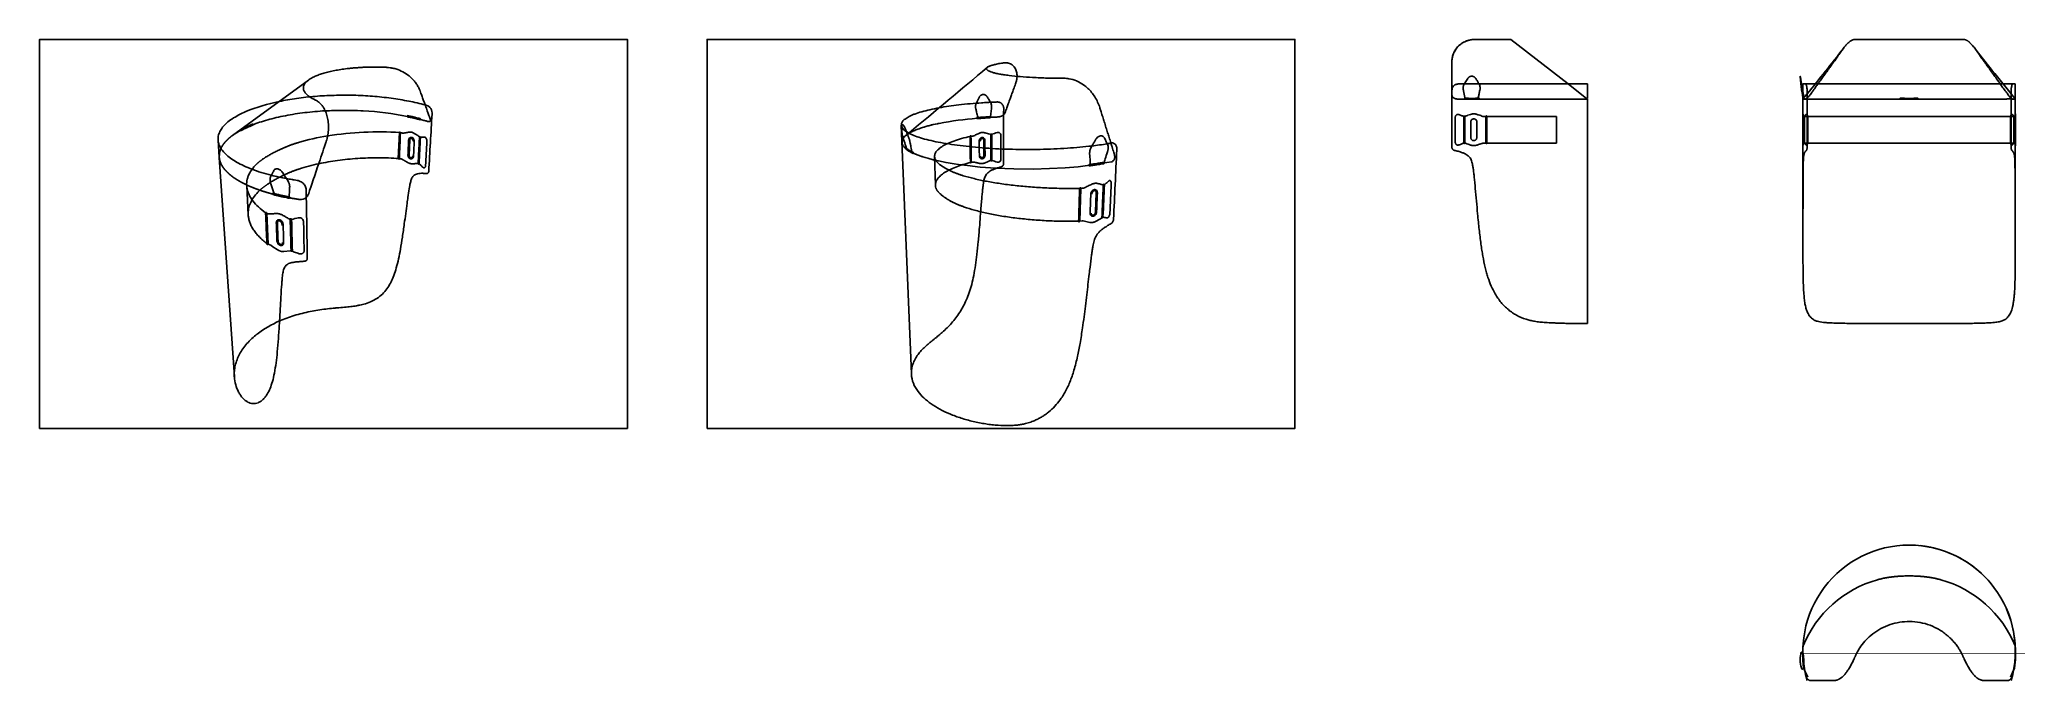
# Model space of a CAD drawing. Header units: millimetres. Extents: x 0 to 1861, y -238 to 367.
import ezdxf

# ---------------------------------------------------------------- set-up
doc = ezdxf.new("R2010")
doc.units = ezdxf.units.MM
doc.header["$MEASUREMENT"] = 0
doc.layers.add('Make2D$hidden$lines', color=7, linetype='Continuous', true_color=0xffffff)
doc.layers.add('Make2D$visible$lines', color=178, linetype='Continuous', true_color=0x000000)

msp = doc.modelspace()

# ---------------------------------------------------------------- linework, layer by layer
at = {"layer": 'Make2D$hidden$lines'}
for p, q in [((1439.6, 324.8), (1457.3, 310.9)), ((1660.7, 311.6), (1660.7, 317.2)), ((1672.2, 324.8), (1760.7, 324.8)), ((1849.2, 324.8), (1760.7, 324.8)), ((1342.2, 310.6), (1334.9, 310.6)), ((1341.5, 310.9), (1341.5, 310.9)), ((1355.7, 310.6), (1355.7, 310.6)), ((1457.3, 310.6), (1356.1, 310.6)), ((1356.1, 310.6), (1396.6, 310.6)), ((1396.6, 310.6), (1398.6, 310.6)), ((1419.6, 310.6), (1457.3, 310.6)), ((1660.7, 310.7), (1664.6, 315.4)), ((1664.6, 310.6), (1661.6, 310.6)), ((1856.8, 315.4), (1860.2, 311.2)), ((1860.7, 310.6), (1856.8, 310.6)), ((1860.7, 310.6), (1860.7, 310.6)), ((1860.7, 310.6), (1860.7, 310.6)), ((195, 283.8), (190.2, 281.5)), ((195, 283.8), (200.2, 286)), ((829.7, 283), (829.5, 283)), ((1341.2, 269), (1341.2, 294.1)), ((1342.2, 294.3), (1342.2, 269)), ((1362.1, 269.1), (1362.1, 294.1)), ((1425, 294.1), (1363.1, 294.1)), ((1425, 294.1), (1428.7, 294.1)), ((1428.7, 294.1), (1428.7, 269.1)), ((1660.7, 291.7), (1660.7, 296.5)), ((1665.2, 294.1), (1660.8, 294.1)), ((1660.8, 294.1), (1660.8, 269.1)), ((1661.9, 294.5), (1661.9, 268.8)), ((1662, 294.1), (1662, 294.6)), ((1662, 268.7), (1662, 294.1)), ((1856.2, 294.1), (1860.6, 294.1)), ((1859.3, 294.1), (1859.4, 294.6)), ((1859.4, 268.7), (1859.3, 294.1)), ((1859.5, 294.5), (1859.5, 268.8)), ((1860.6, 294.1), (1860.6, 269.1)), ((1860.7, 296.5), (1860.7, 291.7)), ((338.9, 279), (337.9, 254.6)), ((815.9, 276.2), (818.6, 278.4)), ((876.7, 275.4), (877, 250.9)), ((896.1, 277.2), (896.2, 252.8)), ((1363.1, 269.1), (1425, 269.1)), ((1660.7, 266.7), (1660.7, 271.6)), ((1660.8, 269.1), (1665.2, 269.1)), ((1860.6, 269.1), (1856.2, 269.1)), ((1860.7, 271.6), (1860.7, 266.7)), ((843.7, 229.3), (842.9, 256.3)), ((988.6, 248), (988.6, 248)), ((196.5, 201.4), (195.1, 228.8)), ((979.7, 195.4), (980.7, 226.3)), ((220, 220.9), (220, 220.9)), ((215.2, 173.8), (214, 202.9)), ((237.4, 197.1), (237.3, 197.1)), ((1660.7, -211.9), (1660.7, -211.9)), ((1662.3, -227.9), (1665.2, -234.5)), ((1859, -227.9), (1856.1, -234.5))]:
    msp.add_line(p, q, dxfattribs=at)
msp.add_lwpolyline([(1660.7, 310.6), (1661.1, 310.8, -0.020568), (1661.3, 310.9, -0.212533), (1661.7, 310.9), (1661.8, 310.9)], format="xyb", dxfattribs=at)
for points in [[(1660.5, 267.8), (1660.6, 269.1), (1660.8, 269.1)], [(1860.8, 267.8), (1860.7, 269.1), (1860.6, 269.1)]]:
    msp.add_lwpolyline(points, dxfattribs=at)
for centre, radius, start, end in [((1346.3, 174.4), 136.6, 86.1164, 92.0144), ((-738.4, -24.1), 2422.4, 7.9428, 7.9433), ((136.7, 1559.8), 1970.5, 320.6583, 320.6589), ((1662.2, 313.9), 3.46, 288.8077, 313.6853), ((222.4, 219.8), 69.6, 117.5363, 125.5276), ((346.5, 294.4), 0.428, 78.1991, 197.426), ((822.5, 290), 11.9, 209.0139, 239.4627), ((873.3, 151.3), 138.8, 101.4963, 108.3259), ((877.1, 136.3), 154.3, 101.7805, 107.3096), ((895.7, 53.8), 238.8, 101.7178, 102.1074), ((907.6, -22.4), 315.8, 94.479, 101.0141), ((900.5, 135.6), 157.8, 91.4989, 96.3903), ((920.5, -155.4), 449.4, 93.0859, 94.8033), ((1341.7, 294.1), 0.483, 161.2539, 179.9965), ((186.3, 256.8), 17, 154.7947, 182.8567), ((305.1, 63.3), 215.2, 99.0103, 106.5587), ((809.9, 246.7), 18, 58.5363, 69.2691), ((808.7, 244.7), 20.3, 48.4084, 58.5124), ((954.5, 568.1), 304, 276.8938, 279.6488), ((1417.6, -1484131.2), 1484400.3, 89.9995717, 89.9997135), ((302.1, 66.7), 187, 102.0779, 107.9976), ((1012.2, 154), 96.9, 95.5905, 104.0637), ((274.6, 461), 229.3, 255.7809, 259.4426), ((852.6, 229.6), 8.94, 181.7791, 199.7491), ((206.2, 115.3), 106.5, 73.9679, 82.5641), ((245.6, 224), 8.21, 264.5411, 313.3103), ((264.9, 10.6), 98.7, 113.1648, 127.333), ((1760.1, -246), 107.5, 105.7808, 157.485), ((1761.3, -246), 107.5, 22.5304, 74.2192), ((1768, -212.1), 107.5, 180.2144, 187.1522), ((1516.1, -230.1), 145.8, 2.2444, 7.1692)]:
    msp.add_arc(centre, radius, start, end, dxfattribs=at)
for points, knots in [([(1332.2, 354.7), (1332.5, 355.4), (1333.3, 356.8), (1335.2, 359.4), (1338, 362.2), (1341.1, 364.2), (1343.3, 365.1), (1344.4, 365.5), (1345.5, 365.9), (1347.4, 366.3), (1349.4, 366.6), (1351, 366.7), (1351.6, 366.7), (1356.6, 366.7), (1364, 366.7), (1374.1, 366.7), (1380.1, 366.7), (1384, 366.7), (1385.2, 366.7), (1385.6, 366.7)], [0, 0, 0, 0, 2.363486, 4.766233, 9.573053, 14.326533, 15.6004, 16.686734, 17.888736, 19.084802, 22.515222, 23.845474, 24.070792, 24.226819, 38.759843, 46.475089, 54.423429, 56.749384, 58.052352, 58.052352, 58.052352, 58.052352]), ([(920.6, 331.9), (920.6, 331), (920.4, 329), (919.8, 327), (919.5, 325.9), (919.2, 325.1), (918.6, 323.6), (917.8, 321.3), (916.7, 318.2), (915.5, 314.8), (913.9, 310.5), (912.7, 307), (911.6, 304.1), (910.6, 301.4), (909.9, 299.2), (909.3, 297.6), (909.2, 297.3), (908.9, 296.8), (908.6, 296.3), (908.2, 295.9), (907.7, 295.5), (907.2, 295.1), (906.7, 294.8), (906.1, 294.5), (905.4, 294.2), (904.6, 294), (903.8, 293.8), (903.2, 293.7), (902.9, 293.7), (902.7, 293.7), (901.3, 293.6), (899.2, 293.6), (897.2, 293.4), (896.5, 293.4), (896.5, 293.4), (896.4, 293.4), (896.4, 293.4)], [0, 0, 0, 0, 1.06718, 2.154692, 2.320242, 2.351709, 3.104317, 4.090348, 5.072758, 6.714541, 8.199013, 10.109558, 10.838485, 11.599129, 13.331959, 13.418106, 13.449471, 13.737976, 13.938284, 14.151044, 14.361149, 14.610492, 14.853675, 15.102658, 15.369351, 15.619025, 16.05935, 16.261959, 16.327008, 16.354826, 16.461721, 17.953373, 18.638088, 18.675404, 18.68844, 18.739865, 18.739865, 18.739865, 18.739865]), ([(1330.1, 319), (1330.1, 317.6), (1330.1, 316.2), (1330.1, 314.7), (1330.1, 314.4), (1330.1, 314.1), (1330.2, 313.7), (1330.4, 313.3), (1330.5, 313), (1330.7, 312.7), (1330.9, 312.4), (1331.1, 312.1), (1331.4, 311.9), (1331.8, 311.6), (1332.3, 311.3), (1333, 311), (1333.7, 310.8), (1334.3, 310.7), (1334.7, 310.7), (1334.9, 310.6), (1335.1, 310.6), (1335.1, 310.6), (1335.9, 310.6), (1337.8, 310.6), (1339.9, 310.6), (1341.3, 310.6), (1341.5, 310.6), (1341.6, 310.6), (1341.6, 310.6)], [0, 0, 0, 0, 4.192825, 4.27589, 4.426968, 5.065557, 5.389599, 5.746624, 6.08098, 6.451084, 6.796008, 7.180248, 7.536567, 7.897873, 8.750576, 9.31962, 10.084108, 10.847495, 11.206365, 11.384601, 11.487354, 11.540893, 11.590098, 13.795618, 17.289946, 17.862916, 17.894505, 18.037807, 18.037807, 18.037807, 18.037807]), ([(1355.7, 310.6), (1355.6, 310.7), (1355.3, 310.8), (1355.1, 311), (1355, 311.2), (1354.9, 311.3), (1354.9, 311.5), (1354.9, 311.7), (1354.9, 311.8), (1354.9, 311.9), (1355.2, 313.1), (1355.7, 315.5), (1356.2, 317.8), (1356.5, 319.1), (1356.6, 319.5), (1356.7, 320.3), (1356.7, 321.7), (1356.4, 323.4), (1355.9, 324.5), (1355.6, 325), (1355.5, 325.1), (1355.4, 325.3), (1355.1, 325.7), (1354.7, 326.4), (1353.8, 327.8), (1353.1, 329.1), (1352.5, 330), (1352.3, 330.2), (1352.1, 330.5), (1351.8, 330.9), (1351.4, 331.2), (1351, 331.5), (1350.6, 331.7), (1350.2, 331.9), (1349.7, 332), (1349.3, 332.1), (1348.9, 332.1), (1348.4, 332.1), (1347.9, 332), (1347.4, 331.9), (1347, 331.7), (1346.6, 331.5), (1346.2, 331.3), (1345.8, 331), (1345.5, 330.7), (1345.2, 330.4), (1345.1, 330.1), (1344.2, 328.7), (1343.2, 327.1), (1342.2, 325.6), (1342, 325.3), (1341.9, 325.1), (1341.8, 324.9), (1341.5, 324.4), (1341.1, 323.6), (1340.9, 322.7), (1340.7, 321.9), (1340.7, 321), (1340.7, 320.2), (1340.8, 319.8), (1340.9, 319.1), (1341.4, 316.6), (1342, 314.1), (1342.4, 312), (1342.4, 311.9), (1342.4, 311.7), (1342.3, 311.5), (1342.2, 311.3), (1342.1, 311.2), (1342, 311.1), (1341.8, 310.9), (1341.6, 310.9), (1341.5, 310.9)], [0, 0, 0, 0, 0.349983, 0.694231, 0.861689, 1.052588, 1.255507, 1.386357, 1.513785, 1.546167, 1.856624, 5.257073, 8.704167, 9.146564, 9.210746, 9.875923, 11.585435, 13.310411, 15.030241, 15.100236, 15.161541, 15.277411, 15.873077, 16.58776, 17.778615, 20.813372, 21.022036, 21.080627, 21.666521, 22.144634, 22.625103, 23.063758, 23.551255, 23.987369, 24.472087, 24.942053, 25.411954, 25.642557, 26.350185, 26.837144, 27.322223, 27.709859, 28.195029, 28.674771, 29.152152, 29.665005, 29.819723, 30.013848, 34.635276, 35.417407, 35.662835, 35.718079, 35.805086, 36.425773, 37.512321, 38.369476, 39.226973, 40.080353, 40.925345, 41.53594, 41.579117, 42.988281, 49.225025, 49.262382, 49.385288, 49.514845, 49.751872, 50.036064, 50.122455, 50.245347, 50.497028, 50.863368, 50.863368, 50.863368, 50.863368]), ([(269, 299.4), (265.8, 299.3), (259.4, 298.8), (246.8, 297.5), (234.7, 295.6), (223.1, 293.1), (215, 291.1), (207.4, 288.7), (202.5, 287), (200.2, 286)], [0, 0, 0, 0, 3.55552, 7.057123, 13.850562, 17.046597, 20.113671, 23.023096, 25.776099, 25.776099, 25.776099, 25.776099]), ([(363.2, 305), (358.1, 306.4), (347.5, 308.8), (331, 311.5), (313.6, 313.4), (295.6, 314.3), (277.5, 314.2), (259.6, 313.3), (242.3, 311.4), (231.1, 309.4), (225.7, 308.3)], [0, 0, 0, 0, 5.766189, 11.890181, 18.376729, 25.005822, 31.687935, 38.249464, 44.680941, 50.773965, 50.773965, 50.773965, 50.773965]), ([(821.1, 51.3), (821, 52.9), (821.2, 56.1), (822.4, 60.9), (824.5, 65.5), (827.2, 69.7), (830.4, 73.6), (833.9, 77.1), (837.3, 80), (840.9, 83), (843.7, 85.2), (846.4, 87.4), (848.3, 89), (851.1, 91.4), (854.7, 94.8), (859, 99.3), (863, 104.2), (868, 111.4), (872.2, 119.4), (875.7, 128.3), (878, 136), (879.9, 144.6), (881.5, 154), (882.9, 164.7), (884.1, 176.5), (885.4, 191.9), (886.4, 205.3), (887.4, 217.2), (888, 223.4), (888.5, 228.3), (888.9, 231.6), (889.5, 234.4), (890.3, 237), (891.2, 238.9), (892.4, 240.5), (894, 241.9), (896, 243.2), (898.5, 244.3), (901, 245.3), (903, 245.9), (904.4, 246.3), (905.1, 246.5), (905.5, 246.6), (905.6, 246.6), (905.7, 246.7), (905.9, 246.8), (906.6, 247.1), (907.2, 247.6), (907.6, 248.2), (907.7, 248.5), (907.8, 248.9), (907.9, 249.2), (907.9, 249.4), (907.9, 253), (907.9, 270.5), (907.9, 288), (908, 302.1), (908, 302.6), (907.8, 303.4), (907.4, 304.7), (906.7, 305.6), (905.7, 306.7), (904.5, 307.3), (903.2, 307.7), (902.4, 307.8), (902, 307.8), (901.8, 307.8), (901.2, 307.8), (899.9, 307.7), (897.7, 307.6), (895.2, 307.5), (891.6, 307.3), (881.8, 306.7), (869.7, 305.6), (856.4, 303.9), (850.2, 302.9), (847.2, 302.3)], [0, 0, 0, 0, 1.774655, 3.550176, 5.406838, 7.369903, 9.093407, 10.983139, 12.91407, 14.020704, 16.120577, 16.953335, 17.889974, 18.804972, 21.128156, 23.321723, 25.736343, 28.127586, 32.955606, 35.783459, 38.723748, 41.92689, 45.547248, 49.285432, 53.829046, 58.767583, 66.40983, 68.71174, 72.075827, 73.279574, 74.233638, 75.681609, 76.521138, 77.263502, 77.974813, 78.691105, 79.569459, 80.619594, 81.741926, 82.535043, 82.937068, 83.339405, 83.396006, 83.408588, 83.435001, 83.520466, 83.676554, 84.238257, 84.374682, 84.510001, 84.634485, 84.767388, 84.860925, 84.880045, 88.754395, 104.265806, 104.296017, 104.357428, 104.838119, 105.228042, 105.839184, 106.093185, 106.857994, 107.293283, 107.627884, 107.748802, 107.785863, 107.8217, 108.39837, 109.263175, 110.202857, 111.213985, 113.210808, 121.169707, 124.696651, 128.081408, 128.081408, 128.081408, 128.081408]), ([(896.4, 293.4), (896.3, 293.4), (896.1, 293.5), (895.9, 293.6), (895.6, 294), (895.6, 294.2), (895.6, 294.5), (895.7, 295.4), (896, 298), (896.4, 300.6), (896.6, 302.6), (896.7, 303.4), (896.6, 304.8), (896.2, 306.3), (895.7, 307.4), (895.4, 307.9), (895.3, 308.1), (895.2, 308.2), (894.8, 308.9), (893.8, 310.5), (892.8, 312), (892.1, 313.1), (892, 313.3), (891.7, 313.6), (891.2, 314.1), (890.3, 314.7), (889.3, 314.9), (888.4, 314.9), (887.7, 314.8), (886.8, 314.4), (886.1, 313.9), (885.6, 313.3), (885.3, 312.8), (884.9, 312.2), (884.5, 311.3), (883.6, 309.6), (883, 308.3), (882.5, 307.3), (882.4, 307.2), (882.3, 307), (882, 306.4), (881.7, 305.3), (881.4, 303.7), (881.5, 302.4), (881.7, 301.6), (882, 300.3), (882.6, 297.7), (883.2, 295.2), (883.6, 293.6), (883.6, 293.4), (883.6, 293.1), (883.5, 292.9), (883.3, 292.6), (883.1, 292.5), (882.9, 292.5)], [0, 0, 0, 0, 0.062785, 0.242956, 0.310226, 0.49934, 0.546269, 0.559229, 1.542662, 3.461186, 3.509456, 3.720479, 4.358675, 5.029083, 5.448534, 5.659304, 5.686459, 5.713806, 5.815288, 6.598877, 7.806093, 7.870487, 7.95307, 8.119845, 8.337902, 8.774764, 9.290625, 9.443688, 9.752041, 10.098869, 10.424612, 10.766416, 11.007635, 11.024922, 11.560224, 12.044157, 13.17218, 13.225991, 13.238948, 13.29188, 13.494666, 13.952905, 14.600691, 15.242245, 15.467072, 15.492159, 16.728612, 18.398914, 18.406266, 18.459745, 18.636135, 18.722111, 18.807447, 18.978367, 18.978367, 18.978367, 18.978367]), ([(1334.9, 310.6), (1334.6, 310.6), (1334, 310.7), (1333, 310.9), (1332.2, 311.3), (1331.5, 311.8), (1330.9, 312.3), (1330.4, 313), (1330.2, 313.8), (1330.1, 314.3), (1330.1, 314.6)], [0, 0, 0, 0, 0.996713, 1.922836, 2.837531, 3.684929, 4.502382, 5.327472, 6.121622, 6.919154, 6.919154, 6.919154, 6.919154]), ([(1752.1, 310.6), (1752, 310.7), (1752, 310.8), (1752.1, 311.1), (1752.3, 311.2), (1752.4, 311.3), (1752.5, 311.3), (1752.6, 311.3), (1752.7, 311.3), (1753.1, 311.3), (1754.9, 311.3), (1757.5, 311.2), (1759.8, 311.2), (1760.7, 311.2)], [0, 0, 0, 0, 0.220659, 0.450437, 0.673565, 0.825678, 0.910763, 0.950505, 0.987427, 1.353756, 2.171791, 6.305752, 9.067367, 9.067367, 9.067367, 9.067367]), ([(1769.3, 310.6), (1769.3, 310.7), (1769.3, 310.8), (1769.2, 311.1), (1769.1, 311.2), (1768.9, 311.3), (1768.9, 311.3), (1768.8, 311.3), (1768.7, 311.3), (1768.2, 311.3), (1766.5, 311.3), (1763.9, 311.2), (1761.6, 311.2), (1760.7, 311.2)], [0, 0, 0, 0, 0.219232, 0.44901, 0.672138, 0.824251, 0.909336, 0.949078, 0.986, 1.352329, 2.170364, 6.304325, 9.06594, 9.06594, 9.06594, 9.06594]), ([(1856.8, 311.4), (1856.9, 311.3), (1857.1, 311.1), (1857.4, 310.9), (1857.7, 310.8), (1857.9, 310.7), (1858, 310.6), (1858.4, 310.6), (1858.8, 310.6), (1859.2, 310.6), (1859.3, 310.6), (1859.4, 310.6), (1859.4, 310.6), (1859.4, 310.6), (1859.4, 310.6)], [0, 0, 0, 0, 0.426578, 0.81499, 1.128412, 1.375667, 1.540761, 1.583732, 2.414343, 2.792796, 2.796021, 2.809892, 2.821094, 2.834037, 2.834037, 2.834037, 2.834037]), ([(195.1, 283.5), (194.2, 283.1), (192.5, 282.3), (190.7, 281.4), (189.7, 280.8), (189.7, 280.8), (189.6, 280.8), (189.6, 280.8), (189.6, 280.8), (189.5, 280.9), (189.5, 280.9), (189.4, 281), (189.4, 281.2), (189.4, 281.5), (189.5, 281.7), (189.6, 281.9), (189.7, 281.9), (189.9, 282), (190.1, 282.1), (190.8, 282.5), (191.8, 283), (193.3, 283.7), (194.4, 284.2), (195, 284.5)], [0, 0, 0, 0, 0.972407, 2.159495, 2.181524, 2.196735, 2.213612, 2.22862, 2.24373, 2.263525, 2.276102, 2.313788, 2.402213, 2.503929, 2.602486, 2.681736, 2.690627, 2.736403, 2.84263, 3.055664, 3.520808, 4.138631, 4.854779, 4.854779, 4.854779, 4.854779]), ([(195.1, 283.5), (195.9, 283.9), (197.1, 284.4), (199.1, 285.2), (200.2, 285.7), (200.9, 285.9), (201, 286), (201, 286.1), (201.1, 286.2), (201.2, 286.3), (201.2, 286.4), (201.2, 286.5), (201.2, 286.7), (201.2, 286.8), (201.1, 286.9), (201, 287), (200.9, 287), (200.8, 287), (200, 286.6), (198.9, 286.2), (197.6, 285.6), (196.7, 285.2), (195.9, 284.9), (195.3, 284.6), (195, 284.5)], [0, 0, 0, 0, 0.997629, 1.486356, 2.296603, 2.313511, 2.338513, 2.390858, 2.44143, 2.480765, 2.511668, 2.572447, 2.614022, 2.656456, 2.703541, 2.745807, 2.811852, 2.831479, 2.874143, 3.754914, 4.181805, 4.399474, 4.792274, 5.141279, 5.141279, 5.141279, 5.141279]), ([(339.9, 278.9), (340.1, 278.8), (340.7, 278.7), (341.4, 278.6), (341.8, 278.5), (342, 278.5), (342.2, 278.5), (342.4, 278.5), (342.7, 278.5), (344.1, 278.7), (345.6, 278.9), (347.1, 279.2), (347.4, 279.2), (347.7, 279.3), (348, 279.3), (348.9, 279.4), (350.6, 279.3), (352.3, 278.6), (353.1, 278.1), (353.3, 278), (353.9, 277.7), (355.3, 276.7), (356.8, 275.8), (357.8, 275.1), (357.9, 275), (358, 275), (358, 275)], [0, 0, 0, 0, 0.307553, 0.679572, 0.705139, 0.773313, 0.890071, 0.965099, 0.98741, 1.153221, 2.533242, 2.668673, 2.794249, 2.953154, 2.974479, 3.110158, 3.931374, 4.874977, 5.003621, 5.040912, 5.123148, 5.71663, 6.918961, 7.026237, 7.060688, 7.116869, 7.116869, 7.116869, 7.116869]), ([(358.7, 291.3), (358.7, 291.4), (358.7, 291.4), (358.7, 291.6), (358.7, 291.7), (358.7, 291.8), (358.6, 291.9), (358.5, 292), (358.4, 292.1), (358.3, 292.1), (357.6, 292.3), (356.2, 292.7), (354.3, 293.1), (351.9, 293.7), (349.4, 294.3), (347.4, 294.7), (346.6, 294.9)], [0, 0, 0, 0, 0.023885, 0.085121, 0.132305, 0.177769, 0.218878, 0.265619, 0.339996, 0.350618, 0.385526, 1.173198, 1.939113, 2.479416, 3.867956, 4.749914, 4.749914, 4.749914, 4.749914]), ([(829.5, 283), (828.8, 282.7), (827.3, 282.2), (824.6, 281.2), (821.6, 279.8), (818.5, 278.1), (816.7, 276.8), (815.9, 276.2)], [0, 0, 0, 0, 0.87768, 1.711121, 3.215624, 4.541788, 5.672454, 5.672454, 5.672454, 5.672454]), ([(883, 293.1), (882.9, 293.1), (882.6, 293), (882.5, 292.6), (882.6, 292.2), (882.8, 292.1), (883, 292.1), (883, 292.1), (884.4, 292.2), (886.4, 292.4), (889.1, 292.6), (891.7, 292.8), (893.7, 292.9), (895.1, 293), (895.4, 293), (895.6, 293.1), (895.8, 293.3), (895.8, 293.5), (895.7, 293.7), (895.6, 293.9), (895.4, 294), (895.3, 294), (894.5, 293.9), (893.2, 293.8), (891.6, 293.7), (890.4, 293.6), (889.7, 293.6), (888.8, 293.5), (887.4, 293.4), (886.1, 293.3), (885.2, 293.3), (884.6, 293.2), (883.9, 293.2), (883.3, 293.1), (883, 293.1)], [0, 0, 0, 0, 0.139033, 0.280858, 0.416703, 0.548778, 0.570207, 0.576092, 0.63496, 2.075688, 2.84377, 3.649084, 4.907811, 5.108919, 5.138548, 5.285514, 5.371863, 5.430345, 5.503808, 5.568608, 5.658167, 5.707266, 5.743408, 6.525607, 7.174504, 7.562179, 7.771623, 7.996713, 8.573269, 9.289195, 9.447612, 9.605837, 9.937132, 10.267324, 10.267324, 10.267324, 10.267324]), ([(896.1, 277.2), (896.3, 277.2), (896.6, 277.3), (897.7, 277.7), (899.4, 278.2), (901, 278.7), (901.8, 279), (901.9, 279), (902.3, 279.1), (902.9, 279.1), (903.5, 279), (904.1, 278.7), (904.7, 278.2), (905.3, 277.3), (905.4, 276.6), (905.4, 276.2), (905.4, 268.8), (905.4, 261.3), (905.4, 253.5), (905.2, 252.6), (904.5, 251.6), (903.5, 251.1), (902.7, 251), (902.1, 251), (900.2, 251.6), (898.6, 252.2), (896.7, 252.7), (896.4, 252.8), (896.2, 252.8)], [0, 0, 0, 0, 0.288731, 0.313192, 1.300623, 2.214934, 2.232053, 2.266247, 2.345587, 2.633675, 2.875412, 3.022195, 3.405859, 3.795071, 4.192348, 4.199032, 4.205046, 12.435814, 12.446744, 12.856447, 13.476253, 13.776134, 14.08682, 14.370961, 14.394656, 16.267532, 16.304355, 16.576335, 16.576335, 16.576335, 16.576335]), ([(1341.2, 294.3), (1341.2, 294.3), (1341.1, 294.3), (1340.9, 294.4), (1340.4, 294.5), (1339.2, 295), (1337.7, 295.5), (1336.7, 295.9), (1336.5, 296), (1336.4, 296), (1336.2, 296), (1335.9, 296.1), (1335.7, 296.1), (1335.3, 296.1), (1334.9, 295.9), (1334.3, 295.6), (1333.8, 295.1), (1333.3, 294.2), (1333.2, 293.5), (1333.2, 293.1), (1333.2, 285.4), (1333.2, 277.8), (1333.2, 269.8), (1333.3, 269.1), (1333.7, 268.3), (1334.2, 267.7), (1334.8, 267.3), (1335.3, 267.2), (1335.8, 267.1), (1336.1, 267.2), (1336.4, 267.2), (1336.5, 267.3), (1337.5, 267.6), (1339, 268.2), (1340.5, 268.7), (1340.9, 268.9), (1341.1, 268.9), (1341.2, 268.9), (1341.2, 269)], [0, 0, 0, 0, 0.259014, 0.273647, 0.474281, 1.805611, 4.312503, 5.033628, 5.068589, 5.138111, 5.284368, 5.658958, 5.867649, 6.128179, 6.706323, 7.078308, 8.075906, 9.095445, 10.105467, 10.205375, 10.221958, 33.133213, 33.162125, 34.249609, 35.100832, 35.923902, 36.694354, 37.062403, 37.477812, 38.097065, 38.213884, 38.232824, 38.304041, 41.540326, 42.871688, 43.06098, 43.075492, 43.334181, 43.334181, 43.334181, 43.334181]), ([(1660.8, 294.1), (1660.7, 294.1), (1660.7, 294.1), (1660.6, 294.1), (1660.6, 294.1), (1660.6, 294.1), (1660.6, 294.1), (1660.6, 294.1), (1660.6, 294.2), (1660.6, 294.2), (1660.6, 294.3), (1660.6, 294.5), (1660.5, 294.9), (1660.5, 295.2), (1660.5, 295.4)], [0, 0, 0, 0, 0.111616, 0.13625, 0.138671, 0.144645, 0.149681, 0.15746, 0.175852, 0.202998, 0.278053, 0.454664, 0.797222, 1.425198, 1.425198, 1.425198, 1.425198]), ([(1660.8, 294.1), (1660.8, 294.2), (1660.8, 294.4), (1660.8, 294.6), (1660.8, 294.6), (1660.8, 294.6), (1660.8, 294.6), (1660.8, 294.6), (1660.8, 294.6), (1660.8, 294.5), (1660.8, 294.4), (1660.8, 294.2), (1660.8, 294.1), (1660.8, 293.5), (1660.8, 285.2), (1660.8, 276.8), (1660.8, 268.9), (1660.8, 268.8), (1660.8, 268.7), (1660.8, 268.6), (1660.8, 268.6), (1660.8, 268.6), (1660.8, 268.6), (1660.8, 268.6), (1660.8, 268.7), (1660.8, 268.8), (1660.8, 269), (1660.8, 269.1), (1660.8, 277.5), (1660.8, 285.8), (1660.8, 294.1)], [0, 0, 0, 0, 0.355037, 0.461818, 0.490817, 0.498631, 0.502302, 0.506133, 0.514386, 0.545693, 0.654863, 0.994699, 1.009473, 1.016861, 2.755372, 26.004831, 26.180863, 26.352334, 26.466874, 26.49592, 26.503758, 26.507445, 26.511259, 26.519488, 26.546732, 26.652127, 26.999643, 27.014417, 27.021805, 52.009775, 52.009775, 52.009775, 52.009775]), ([(1662, 294.6), (1662.6, 295), (1663.2, 295.5), (1663.8, 296), (1663.8, 296), (1663.8, 296), (1663.9, 296), (1663.9, 296.1), (1664, 296.1), (1664.1, 296.1), (1664.3, 296), (1664.4, 295.9), (1664.5, 295.8), (1664.6, 295.8)], [0, 0, 0, 0, 2.233162, 2.260789, 2.312986, 2.335232, 2.385383, 2.433852, 2.575744, 2.668719, 2.764238, 2.971328, 3.211557, 3.211557, 3.211557, 3.211557]), ([(1859.4, 294.6), (1858.8, 295), (1858.2, 295.5), (1857.6, 296), (1857.6, 296), (1857.5, 296), (1857.5, 296), (1857.4, 296.1), (1857.3, 296.1), (1857.2, 296.1), (1857.1, 296), (1856.9, 295.9), (1856.8, 295.8), (1856.8, 295.8)], [0, 0, 0, 0, 2.233162, 2.260789, 2.312986, 2.335232, 2.385383, 2.433852, 2.575744, 2.668719, 2.764238, 2.971328, 3.211557, 3.211557, 3.211557, 3.211557]), ([(1860.6, 294.1), (1860.6, 294.2), (1860.6, 294.4), (1860.6, 294.6), (1860.6, 294.6), (1860.6, 294.6), (1860.6, 294.6), (1860.6, 294.6), (1860.6, 294.6), (1860.6, 294.5), (1860.5, 294.4), (1860.5, 294.2), (1860.5, 294.1), (1860.5, 293.5), (1860.5, 285.2), (1860.5, 276.8), (1860.5, 268.9), (1860.5, 268.8), (1860.6, 268.7), (1860.6, 268.6), (1860.6, 268.6), (1860.6, 268.6), (1860.6, 268.6), (1860.6, 268.6), (1860.6, 268.7), (1860.6, 268.8), (1860.6, 269), (1860.6, 269.1), (1860.6, 277.5), (1860.6, 285.8), (1860.6, 294.1)], [0, 0, 0, 0, 0.355037, 0.461818, 0.490817, 0.498631, 0.502302, 0.506133, 0.514386, 0.545693, 0.654863, 0.994699, 1.009473, 1.016861, 2.755372, 26.004831, 26.180863, 26.352334, 26.466874, 26.49592, 26.503758, 26.507445, 26.511259, 26.519488, 26.546732, 26.652127, 26.999643, 27.014417, 27.021805, 52.009775, 52.009775, 52.009775, 52.009775]), ([(1860.6, 294.1), (1860.6, 294.1), (1860.7, 294.1), (1860.7, 294.1), (1860.7, 294.1), (1860.7, 294.1), (1860.7, 294.1), (1860.8, 294.1), (1860.8, 294.2), (1860.8, 294.2), (1860.8, 294.3), (1860.8, 294.5), (1860.8, 294.9), (1860.8, 295.2), (1860.8, 295.4)], [0, 0, 0, 0, 0.111616, 0.13625, 0.138671, 0.144645, 0.149681, 0.15746, 0.175852, 0.202998, 0.278053, 0.454664, 0.797222, 1.425198, 1.425198, 1.425198, 1.425198]), ([(347.6, 272), (347.6, 272.4), (347.8, 273.1), (348.3, 273.9), (349.1, 274.4), (350.1, 274.5), (351.1, 274.2), (351.9, 273.6), (352.5, 272.7), (352.8, 271.7), (352.9, 271.1), (352.9, 270.8), (352.9, 270.5), (352.6, 265.8), (352.4, 261), (352.2, 256.4), (352.2, 256.2), (352.1, 255.9), (352, 255.6), (351.8, 255.2), (351.6, 254.9), (351.3, 254.6), (350.9, 254.4), (350.2, 254.1), (349.2, 254.3), (348.2, 254.9), (347.4, 255.9), (347, 256.9), (347, 257.6), (347, 257.8), (347.2, 262.6), (347.4, 267.3), (347.6, 272)], [0, 0, 0, 0, 0.381296, 0.738389, 1.083257, 1.430446, 1.787466, 2.177364, 2.582077, 3.005771, 3.271045, 3.279531, 3.283773, 3.556889, 8.507953, 8.561174, 8.620348, 8.733564, 8.905806, 8.996869, 9.167601, 9.316656, 9.423966, 9.678596, 10.083612, 10.530741, 11.002374, 11.477, 11.714931, 11.724091, 11.727421, 16.934221, 16.934221, 16.934221, 16.934221]), ([(815.9, 276.2), (815.3, 275.7), (814.3, 274.8), (813.1, 273.2), (812.4, 271.6), (812.2, 270), (812.4, 268.4), (813.1, 266.8), (814.3, 265.3), (815.3, 264.4), (815.8, 263.9)], [0, 0, 0, 0, 0.806612, 1.507693, 2.135797, 2.71062, 3.290636, 3.920229, 4.614864, 5.420974, 5.420974, 5.420974, 5.420974]), ([(843.5, 253.9), (843.3, 254.4), (843, 255.4), (842.9, 257), (843.2, 258.5), (843.8, 260), (844.7, 261.4), (846, 262.8), (847.7, 264.3), (849.7, 265.7), (852, 267.1), (855.7, 268.9), (861.2, 271.1), (868.6, 273.4), (873.9, 274.8), (876.7, 275.4)], [0, 0, 0, 0, 0.592652, 1.138636, 1.691838, 2.277627, 2.915614, 3.621884, 4.404659, 5.347383, 6.305546, 7.439738, 9.938662, 12.819587, 16.031297, 16.031297, 16.031297, 16.031297]), ([(877.2, 275.4), (877.2, 275.6), (877.2, 275.8), (876.8, 275.9), (876.5, 275.8), (876.3, 275.5), (876.3, 275.4), (876.3, 275.3), (876.3, 273.1), (876.4, 269.6), (876.4, 263.8), (876.5, 258.9), (876.6, 254.2), (876.6, 251.9), (876.6, 250.7), (876.6, 250.7), (876.6, 250.7), (876.6, 250.6), (876.7, 250.6), (876.7, 250.5), (876.8, 250.4), (876.9, 250.4), (877, 250.4), (877, 250.4), (877.2, 250.4), (877.4, 250.5), (877.5, 250.7), (877.5, 250.9), (877.5, 250.9), (877.4, 259.1), (877.3, 267.3), (877.2, 275.4)], [0, 0, 0, 0, 0.128086, 0.251567, 0.379885, 0.516476, 0.56258, 0.565742, 0.568597, 3.023853, 4.47501, 7.002741, 8.440463, 9.638473, 9.656318, 9.670389, 9.684306, 9.698099, 9.727166, 9.759691, 9.798872, 9.834214, 9.860231, 9.878896, 9.910166, 10.0281, 10.127509, 10.18304, 10.18879, 10.191441, 19.255528, 19.255528, 19.255528, 19.255528]), ([(876.7, 275.4), (877.1, 275.4), (877.8, 275.5), (878.5, 275.6), (879, 275.6), (879.2, 275.7), (879.4, 275.7), (879.6, 275.8), (879.8, 275.9), (880.9, 276.4), (882.6, 277.2), (884.2, 277.9), (884.8, 278.2), (885, 278.3), (885.5, 278.5), (886.3, 278.8), (887.5, 279), (888.7, 279), (889.6, 278.9), (890.1, 278.8), (890.3, 278.7), (890.3, 278.7), (890.4, 278.7), (890.5, 278.7), (891.2, 278.5), (892.7, 278), (894.3, 277.6), (895.1, 277.4), (895.3, 277.3), (895.5, 277.3), (895.8, 277.2), (896, 277.2), (896.1, 277.2)], [0, 0, 0, 0, 0.384038, 0.817392, 0.835596, 0.884113, 1.010021, 1.091677, 1.121178, 1.225557, 2.525822, 3.135004, 3.214804, 3.247891, 3.369859, 3.776256, 4.241082, 4.700508, 5.09432, 5.230693, 5.287594, 5.294847, 5.303309, 5.32295, 5.391717, 6.211698, 7.027616, 7.149164, 7.194265, 7.292251, 7.390809, 7.481733, 7.481733, 7.481733, 7.481733]), ([(885, 271.1), (885, 271.5), (885.1, 272.2), (885.6, 273.2), (886.4, 273.9), (887.4, 274.3), (888.4, 274.3), (889.3, 273.9), (890, 273.1), (890.3, 272.2), (890.3, 271.7), (890.3, 271.3), (890.3, 270.6), (890.4, 265.9), (890.4, 261.4), (890.4, 257.3), (890.4, 257.2), (890.4, 257.1), (890.4, 256.8), (890.2, 256.1), (889.8, 255.4), (889.2, 254.9), (888.8, 254.6), (888.4, 254.4), (888, 254.3), (887.5, 254.3), (887, 254.3), (886.5, 254.5), (886, 254.8), (885.4, 255.4), (885.1, 256.2), (885.1, 256.7), (885.1, 256.9), (885, 261.7), (885, 266.4), (885, 271.1)], [0, 0, 0, 0, 0.41192, 0.824262, 1.222092, 1.603152, 1.967937, 2.340218, 2.715652, 3.109493, 3.285732, 3.291643, 3.563538, 4.074874, 8.506921, 8.553858, 8.600853, 8.644704, 8.66833, 8.912464, 9.399309, 9.614796, 9.754891, 9.981596, 10.100564, 10.23644, 10.464774, 10.667202, 10.812513, 11.173372, 11.553013, 11.742859, 11.750404, 11.753758, 16.983036, 16.983036, 16.983036, 16.983036]), ([(886, 271.1), (886, 271.2), (886, 271.4), (886.1, 271.8), (886.2, 272.1), (886.4, 272.5), (886.6, 272.7), (886.8, 272.9), (887.1, 273.1), (887.4, 273.2), (887.7, 273.3), (887.9, 273.3), (888.2, 273.3), (888.5, 273.2), (888.7, 273), (888.9, 272.8), (889.1, 272.6), (889.2, 272.3), (889.3, 272), (889.3, 271.8), (889.3, 271.7), (889.4, 266.9), (889.4, 262.1), (889.4, 257.3), (889.4, 257.3), (889.4, 257.2), (889.4, 257.2), (889.4, 257.1), (889.4, 257), (889.4, 256.9), (889.3, 256.7), (889.2, 256.5), (889.1, 256.2), (888.9, 255.9), (888.6, 255.7), (888.4, 255.5), (888.1, 255.4), (887.9, 255.3), (887.6, 255.3), (887.4, 255.3), (887.1, 255.3), (887, 255.4), (886.8, 255.5), (886.6, 255.6), (886.5, 255.8), (886.4, 255.9), (886.3, 256.1), (886.2, 256.2), (886.2, 256.3), (886.1, 256.5), (886.1, 256.5), (886.1, 256.6), (886.1, 256.7), (886.1, 256.8), (886.1, 256.8), (886.1, 256.8), (886.1, 256.8)], [0, 0, 0, 0, 0.359505, 0.722146, 1.084404, 1.445537, 1.793543, 2.128363, 2.444579, 2.744317, 3.027646, 3.298314, 3.560729, 3.829734, 4.101971, 4.383296, 4.675904, 4.988433, 5.313276, 5.518071, 5.670946, 5.749986, 19.902716, 19.966317, 20.010483, 20.054649, 20.124701, 20.162457, 20.200213, 20.416443, 20.632673, 20.844584, 21.056495, 21.47874, 21.875696, 22.125181, 22.457294, 22.696322, 22.893171, 23.164983, 23.477489, 23.621199, 23.734481, 24.033371, 24.304225, 24.444761, 24.585296, 24.736498, 24.887699, 25.025778, 25.094817, 25.163856, 25.241994, 25.320132, 25.359202, 25.398271, 25.398271, 25.398271, 25.398271]), ([(896.8, 277.1), (896.8, 277.2), (896.7, 277.4), (896.3, 277.6), (896, 277.4), (895.8, 277.2), (895.8, 277), (895.8, 274.8), (895.8, 270.3), (895.9, 264), (895.9, 258.9), (895.9, 255.3), (895.9, 253.5), (895.9, 252.7), (895.9, 252.6), (895.9, 252.6), (895.9, 252.5), (896, 252.5), (896, 252.4), (896.1, 252.3), (896.2, 252.3), (896.3, 252.3), (896.4, 252.3), (896.5, 252.3), (896.7, 252.4), (896.9, 252.6), (896.9, 252.7), (896.9, 252.8), (896.9, 260.9), (896.8, 269), (896.8, 277.1)], [0, 0, 0, 0, 0.133965, 0.269722, 0.410465, 0.549842, 0.580692, 0.583824, 3.01925, 5.532291, 7.67463, 8.623338, 9.573519, 9.591279, 9.60535, 9.619342, 9.633295, 9.666916, 9.700848, 9.746421, 9.79235, 9.814311, 9.832563, 9.861642, 9.986012, 10.085033, 10.136035, 10.141733, 10.144361, 19.127543, 19.127543, 19.127543, 19.127543]), ([(1009.7, 251.5), (1010.1, 251.7), (1011, 252.1), (1012, 253.2), (1012.5, 254.7), (1012.7, 256.5), (1012.4, 257.8), (1012, 259), (1011.3, 261.4), (1010.2, 264.9), (1009.3, 267.8), (1008.9, 269.1)], [0, 0, 0, 0, 0.526559, 1.05626, 1.617529, 2.24945, 3.025567, 3.089069, 3.727521, 5.724971, 7.156368, 7.156368, 7.156368, 7.156368]), ([(1664.6, 267.5), (1664.6, 267.4), (1664.5, 267.4), (1664.4, 267.3), (1664.3, 267.2), (1664.2, 267.2), (1664.1, 267.1), (1664, 267.1), (1664, 267.2), (1663.9, 267.2), (1663.8, 267.2), (1663.7, 267.3), (1663.1, 267.8), (1662.5, 268.3), (1662, 268.7)], [0, 0, 0, 0, 0.127822, 0.24513, 0.353164, 0.453775, 0.548392, 0.640288, 0.732968, 0.829793, 0.958429, 0.97937, 1.309747, 3.211455, 3.211455, 3.211455, 3.211455]), ([(1856.8, 267.5), (1856.8, 267.4), (1856.9, 267.4), (1856.9, 267.3), (1857, 267.2), (1857.1, 267.2), (1857.2, 267.1), (1857.3, 267.1), (1857.4, 267.2), (1857.5, 267.2), (1857.6, 267.2), (1857.7, 267.3), (1858.3, 267.8), (1858.9, 268.3), (1859.4, 268.7)], [0, 0, 0, 0, 0.127822, 0.24513, 0.353164, 0.453775, 0.548392, 0.640288, 0.732968, 0.829793, 0.958429, 0.97937, 1.309747, 3.211455, 3.211455, 3.211455, 3.211455]), ([(204.4, 249.2), (202.7, 247.5), (199.6, 244), (196.9, 239.1), (195.6, 235.1), (195.1, 232.1), (195, 229.1), (195.4, 226.1), (196.1, 223.2), (197.7, 219.2), (200.9, 214.1), (206.3, 208.5), (210.6, 205.1), (212.9, 203.4)], [0, 0, 0, 0, 2.682783, 5.048405, 6.144211, 7.23108, 8.363918, 9.431517, 10.535303, 11.691369, 14.208177, 17.057255, 20.20016, 20.20016, 20.20016, 20.20016]), ([(877, 250.9), (874.5, 250.2), (869.7, 248.9), (863, 246.6), (857.3, 244.1), (853.1, 241.8), (850.3, 239.9), (848.6, 238.5), (847.1, 237), (845.8, 235.6), (844.9, 234.1), (844.2, 232.6), (843.7, 231), (843.7, 230), (843.7, 229.5)], [0, 0, 0, 0, 2.900366, 5.495997, 7.851532, 9.848378, 10.747695, 11.582202, 12.350793, 13.061636, 13.717903, 14.330002, 14.911504, 15.478462, 15.478462, 15.478462, 15.478462]), ([(869.9, 238.3), (873.3, 237.3), (880.6, 235.3), (892.2, 232.9), (905, 230.7), (918.8, 229), (933.5, 227.6), (948.5, 226.7), (964, 226.2), (974.3, 226.2), (979.5, 226.2)], [0, 0, 0, 0, 3.970958, 8.388646, 13.140157, 18.414679, 23.785869, 29.455168, 35.177409, 40.927565, 40.927565, 40.927565, 40.927565]), ([(1001.8, 229.7), (1001.8, 229.7), (1001.8, 229.1), (1001.6, 225.9), (1001.2, 215.7), (1000.8, 206.1), (1000.5, 199.1), (1000.5, 199), (1000.5, 199), (1000.6, 198.9), (1000.6, 198.8), (1000.7, 198.7), (1000.7, 198.7)], [0, 0, 0, 0, 0.029001, 0.675063, 3.544336, 11.298079, 11.324479, 11.34991, 11.374431, 11.399574, 11.465436, 11.485581, 11.485581, 11.485581, 11.485581]), ([(1002.8, 229.7), (1003, 229.8), (1003.2, 229.9), (1003.7, 230.4), (1004.9, 231.5), (1006.1, 232.6), (1007, 233.4), (1007.3, 233.6), (1007.6, 233.7), (1008, 233.7), (1008.3, 233.6), (1008.6, 233.4), (1008.8, 233.1), (1009, 232.6), (1009.2, 231.9), (1009.3, 231.3), (1009.3, 230.8), (1008.8, 221.5), (1008.4, 212.2), (1008, 202.6), (1007.9, 201.7), (1007.5, 200.5), (1007, 199.6), (1006.5, 199), (1006.2, 198.8), (1006, 198.7), (1005.8, 198.6), (1005.6, 198.6), (1005.5, 198.5), (1005.4, 198.6), (1004.2, 198.7), (1003.1, 198.9), (1001.8, 199.1), (1001.6, 199), (1001.4, 199)], [0, 0, 0, 0, 0.201586, 0.263792, 0.83104, 1.995697, 2.036351, 2.193697, 2.319895, 2.44973, 2.570106, 2.704002, 2.85448, 3.029324, 3.216865, 3.660633, 3.7626, 3.771761, 14.001811, 14.005, 14.511401, 14.986843, 15.426452, 15.614435, 15.781351, 15.847972, 15.925756, 15.984412, 16.054658, 16.084221, 16.09329, 17.347055, 17.362877, 17.567906, 17.567906, 17.567906, 17.567906]), ([(1001.4, 199), (1001.4, 199), (1001.4, 199.1), (1001.5, 199.2), (1001.5, 199.3), (1001.5, 199.4), (1002, 209.5), (1002.4, 219.6), (1002.8, 229.7)], [0, 0, 0, 0, 0.044491, 0.084237, 0.16845, 0.171187, 0.17447, 11.391844, 11.391844, 11.391844, 11.391844]), ([(196.5, 201.4), (196.5, 202.3), (196.5, 204.2), (197, 208), (198.4, 212.6), (201.5, 218), (204.1, 221.2), (205.6, 222.8)], [0, 0, 0, 0, 1.041562, 2.052924, 4.137044, 6.386358, 8.765713, 8.765713, 8.765713, 8.765713]), ([(978.5, 195.3), (973.4, 195.3), (963.2, 195.3), (948, 195.8), (933.1, 196.9), (918.7, 198.4), (905.1, 200.4), (892.4, 202.8), (880.9, 205.6), (873.7, 207.8), (870.3, 209)], [0, 0, 0, 0, 5.647386, 11.292421, 16.887531, 22.193867, 27.411728, 32.122404, 36.513386, 40.495092, 40.495092, 40.495092, 40.495092]), ([(214.1, 174.3), (212.8, 175.3), (210.3, 177.4), (206.9, 180.6), (203.9, 183.9), (201.4, 187.3), (199.4, 190.7), (197.9, 194.3), (196.9, 197.8), (196.6, 200.2), (196.5, 201.4)], [0, 0, 0, 0, 1.84934, 3.549333, 5.150763, 6.714065, 8.185928, 9.524586, 10.899113, 12.185598, 12.185598, 12.185598, 12.185598]), ([(236.1, 197.1), (236.1, 195.1), (236.4, 185.4), (236.7, 175.6), (236.9, 167.8), (236.9, 167.7), (236.9, 167.6), (237, 167.5), (237.1, 167.4), (237.1, 167.3), (237.2, 167.3)], [0, 0, 0, 0, 2.139122, 10.712513, 10.738411, 10.764964, 10.792259, 10.822122, 10.909824, 10.94362, 10.94362, 10.94362, 10.94362]), ([(237.3, 197.1), (239.5, 197.6), (241.7, 198.1), (243.9, 198.7), (244.3, 198.7), (245.4, 198.8), (247.2, 198.1), (248.4, 196.5), (248.7, 195.3), (248.8, 189.1), (249, 180), (249.1, 171), (249.2, 167.5), (249.2, 167.1), (249, 166.6), (248.8, 166.2), (248.6, 165.8), (248.3, 165.5), (247.9, 165.1), (247.3, 164.8), (246.7, 164.6), (246.1, 164.5), (245.4, 164.5), (244.9, 164.6), (244.6, 164.7), (243.8, 165), (241.6, 165.8), (239.4, 166.6), (238, 167.1), (237.9, 167.2)], [0, 0, 0, 0, 2.416987, 2.450852, 2.527187, 2.853062, 3.676524, 4.497294, 4.984463, 4.998179, 11.337666, 14.925175, 14.960512, 15.094425, 15.368601, 15.5186, 15.64409, 15.818246, 16.027734, 16.26224, 16.493555, 16.731226, 16.99765, 17.267918, 17.301689, 17.319834, 18.218922, 19.807095, 19.907858, 19.907858, 19.907858, 19.907858]), ([(237.9, 167.2), (237.9, 167.2), (238, 167.2), (238.1, 167.4), (238.1, 167.5), (238.1, 167.6), (237.9, 177.4), (237.6, 187.2), (237.4, 197.1)], [0, 0, 0, 0, 0.048055, 0.092547, 0.186562, 0.190211, 0.193341, 10.991933, 10.991933, 10.991933, 10.991933]), ([(205, 89.1), (203.2, 87.7), (199.8, 84.8), (195.3, 80.1), (191.4, 75.2), (188.3, 70.2), (185.9, 64.9), (184.2, 59.5), (183.4, 54.1), (183.3, 50.5), (183.4, 48.8)], [0, 0, 0, 0, 2.474766, 4.87397, 7.18965, 9.315572, 11.419682, 13.503056, 15.487081, 17.426205, 17.426205, 17.426205, 17.426205])]:
    msp.add_open_spline(points, degree=3, knots=knots, dxfattribs=at)
for points, weights in [([(243.8, 269.6), (235, 266.9), (226.9, 263.8), (214.5, 257.5), (208.8, 253.4), (204.4, 249.2)], [707.519063943, 701.353021326, 694.341515571, 680.27869251, 671.707921793, 662.808529086]), ([(205.6, 222.8), (210, 227.4), (215.5, 231.6), (227.7, 238.4), (235.6, 241.7), (244.3, 244.6)], [674.158271553, 683.057676446, 691.628458452, 705.691300076, 712.702816594, 718.868867666]), ([(843.5, 253.9), (844.6, 251.1), (847.2, 248.3), (855.4, 243.4), (861.9, 240.8), (869.9, 238.3)], [673.743713328, 664.008450481, 654.475604171, 638.459734953, 630.246236807, 622.82377529]), ([(870.3, 209), (862.5, 211.7), (856, 214.7), (847.9, 220.3), (845.3, 223.4), (844.2, 226.6)], [630.921666892, 638.344138585, 646.557649067, 662.573539424, 672.106398515, 681.841674694])]:
    msp.add_rational_spline(points, weights, degree=5, dxfattribs=at)
for points, weights, knots in [([(356.6, 249.9), (356.6, 249.9), (356.3, 249.9), (355.8, 249.9), (355.1, 249.8), (353.9, 249.7), (352.8, 249.6), (351.9, 249.5), (351.7, 249.5), (351.1, 249.4), (350.3, 249.5), (349.2, 249.7), (348.2, 250), (347.4, 250.4), (346.9, 250.6), (346.6, 250.8), (345.6, 251.4), (343.9, 252.4), (342.3, 253.3), (341.5, 253.8), (341.2, 253.9), (340.9, 254), (340.7, 254.1), (340.1, 254.2), (339.5, 254.3), (338.9, 254.4)], [1, 1, 1, 1, 1, 1, 1, 1, 1, 1, 1, 1, 1, 1, 1, 1, 1, 1, 1, 1, 1, 1, 1, 0.999994991478, 0.999994991478, 1], [0, 0, 0, 0, 0.024802, 0.296463, 0.499211, 0.800535, 1.647069, 1.732716, 1.804849, 1.895505, 2.304442, 2.730912, 3.111371, 3.500169, 3.689518, 3.715441, 3.849179, 5.001579, 5.849614, 5.915075, 6.012666, 6.236974, 6.236974, 6.236974, 6.904564, 6.904564, 6.904564, 6.904564]), ([(896.2, 252.8), (896.1, 252.8), (896, 252.7), (895.7, 252.7), (895.5, 252.6), (895.3, 252.6), (894.5, 252.2), (893, 251.5), (891.4, 250.8), (890.5, 250.4), (890.2, 250.3), (889.7, 250.1), (888.9, 249.9), (887.8, 249.7), (886.7, 249.7), (885.9, 249.7), (885.3, 249.8), (885.1, 249.9), (884.3, 250.1), (882.7, 250.5), (881.1, 250.9), (880, 251.1), (879.8, 251.1), (879.7, 251.2), (879.5, 251.2), (879.3, 251.2), (879.2, 251.1), (878.5, 251.1), (877.7, 251), (877, 250.9)], [1, 1, 1, 1, 1, 1, 1, 1, 1, 1, 1, 1, 1, 1, 1, 1, 1, 1, 1, 1, 1, 1, 1, 1, 1, 1, 1, 0.999996250391, 0.999996250391, 1], [0, 0, 0, 0, 0.030045, 0.174812, 0.262548, 0.29632, 0.370896, 1.250305, 2.17432, 2.288554, 2.389494, 2.490081, 2.891743, 3.310984, 3.705299, 4.111909, 4.264973, 4.296995, 4.403628, 5.090746, 6.189897, 6.263939, 6.311801, 6.355024, 6.451689, 6.549291, 6.549291, 6.549291, 7.35776, 7.35776, 7.35776, 7.35776])]:
    msp.add_rational_spline(points, weights, degree=3, knots=knots, dxfattribs=at)
msp.add_open_spline([(1790.5, -142.6), (1780.4, -139.8), (1770.1, -138.2), (1751.3, -138.2), (1740.9, -139.8), (1730.9, -142.6)], degree=5, dxfattribs=at)
at = {"layer": 'Make2D$visible$lines'}
for p, q in [((1385.7, 366.7), (1439.6, 324.8)), ((200.2, 289.7), (253.3, 328.5)), ((1457.7, 324.8), (1457.7, 311.2)), ((1658.7, 329.1), (1660.3, 319.1)), ((1660.7, 317.2), (1660.7, 324.8)), ((1663, 324.8), (1672.2, 324.8)), ((1841.3, 334.5), (1856.8, 315.4)), ((1858.3, 324.8), (1849.2, 324.8)), ((1860.7, 324.8), (1860.7, 296.5)), ((1355.7, 310.6), (1341.6, 310.6)), ((1356.1, 310.6), (1342.2, 310.6)), ((1355.7, 310.6), (1355.5, 310.6)), ((1355.7, 310.6), (1355.7, 310.6)), ((1355.7, 310.6), (1356.1, 310.6)), ((1419.6, 310.6), (1398.6, 310.6)), ((1457.3, 310.9), (1457.7, 310.6)), ((1457.4, 310.6), (1457.3, 310.6)), ((1457.3, 310.6), (1457.5, 310.6)), ((1457.5, 310.6), (1457.4, 310.6)), ((1457.7, 310.6), (1457.5, 310.6)), ((1457.7, 310.3), (1457.7, 98.9)), ((1660.7, 296.5), (1660.7, 311.6)), ((1660.7, 310.6), (1663.3, 310.6)), ((1661.8, 310.9), (1661.8, 310.9)), ((1753.4, 310.6), (1664.6, 310.6)), ((1760.7, 310.6), (1753.4, 310.6)), ((1760.7, 310.6), (1767.9, 310.6)), ((1839.2, 310.6), (1767.9, 310.6)), ((1839.2, 310.6), (1852, 310.6)), ((1852.8, 310.6), (1852, 310.6)), ((1860.7, 310.6), (1859.4, 310.6)), ((1860.2, 311.2), (1860.7, 310.6)), ((1860.7, 310.6), (1860.7, 310.6)), ((181.8, 276.3), (200.2, 289.7)), ((821.1, 51.3), (811.6, 286)), ((1341.8, 294.2), (1341.8, 269)), ((1363.1, 294.1), (1362.6, 294.1)), ((1362.6, 294.1), (1362.6, 269.1)), ((1660.5, 267.7), (1660.5, 295.5)), ((1660.7, 271.6), (1660.7, 291.7)), ((1661.4, 294.2), (1661.4, 269)), ((1730.9, 294.1), (1665.2, 294.1)), ((1790.5, 294.1), (1730.9, 294.1)), ((1790.5, 294.1), (1856.2, 294.1)), ((1860, 294.2), (1860, 269)), ((1860.7, 291.7), (1860.7, 271.6)), ((1860.8, 295.5), (1860.8, 267.7)), ((169.3, 255.7), (168.2, 271.7)), ((339.4, 278.9), (338.4, 254.5)), ((339.4, 278.9), (339.9, 278.9)), ((358.6, 274.7), (357.3, 249.9)), ((1362.6, 269.1), (1363.1, 269.1)), ((1660.7, 175), (1660.7, 266.7)), ((1665.2, 269.1), (1730.9, 269.1)), ((1730.9, 269.1), (1790.5, 269.1)), ((1856.2, 269.1), (1790.5, 269.1)), ((1860.7, 266.7), (1860.7, 175)), ((183.5, 48.6), (169.3, 255.5)), ((338.9, 254.4), (338.4, 254.5)), ((1002.7, 250.5), (1003.6, 250.6)), ((1003.6, 250.6), (1003.6, 250.6)), ((980.1, 226.2), (979.1, 195.4)), ((979.5, 226.2), (980.1, 226.2)), ((980.7, 226.3), (980.7, 226.3)), ((1002.7, 229.7), (1001.4, 199)), ((1002.8, 229.7), (1002.8, 229.8)), ((235.6, 217.7), (236.3, 217.5)), ((236.3, 217.5), (236.3, 217.5)), ((212.9, 203.4), (213.4, 203.1)), ((213.4, 203.1), (214.6, 174)), ((214, 202.9), (214, 203)), ((236.3, 197), (237.1, 167.3)), ((979.1, 195.4), (978.5, 195.3)), ((214.6, 174), (214.1, 174.3)), ((1860.7, 172.2), (1860.7, 172.2)), ((1661.4, -225.5), (1661.4, -225.9)), ((1661.8, -226.1), (1661.8, -226.1))]:
    msp.add_line(p, q, dxfattribs=at)
for points in [[(0, 0), (553.7, 0), (553.7, 366.7), (0, 366.7)], [(628.6, 0), (1182.3, 0), (1182.3, 366.7), (628.6, 366.7)]]:
    msp.add_lwpolyline(points, close=True, dxfattribs=at)
for points in [[(351.2, 256.7), (351.2, 256.5), (351.2, 256.5), (351.2, 256.4), (351.2, 256.4), (351.2, 256.4), (351.2, 256.3), (351.1, 256.3), (351.1, 256.2), (351.1, 256.2), (351.1, 256.1), (351.1, 256.1), (351.1, 256), (351.1, 256), (351, 255.9), (351, 255.9), (351, 255.8), (351, 255.8), (351, 255.7), (350.9, 255.7), (350.9, 255.7), (350.9, 255.7), (350.9, 255.7), (350.9, 255.6), (350.9, 255.6), (350.8, 255.6), (350.8, 255.6), (350.8, 255.5), (350.8, 255.5), (350.8, 255.5), (350.8, 255.5), (350.7, 255.5), (350.7, 255.5), (350.7, 255.4), (350.7, 255.4), (350.7, 255.4), (350.6, 255.4), (350.6, 255.4), (350.6, 255.4), (350.6, 255.3), (350.6, 255.3), (350.5, 255.3), (350.5, 255.3), (350.5, 255.3), (350.5, 255.3), (350.5, 255.3), (350.5, 255.3), (350.4, 255.3), (350.4, 255.3), (350.4, 255.3), (350.4, 255.3), (350.4, 255.3), (350.3, 255.2), (350.3, 255.2), (350.3, 255.2), (350.3, 255.2), (350.3, 255.2), (350.2, 255.2), (350.2, 255.2), (350.2, 255.2), (350.1, 255.2), (350.1, 255.2), (350.1, 255.2), (350, 255.2), (350, 255.2), (350, 255.2), (349.9, 255.2), (349.9, 255.2), (349.9, 255.2), (349.8, 255.2), (349.8, 255.2), (349.8, 255.2), (349.7, 255.2), (349.7, 255.3), (349.6, 255.3), (349.6, 255.3), (349.6, 255.3), (349.5, 255.3), (349.5, 255.3), (349.4, 255.3), (349.4, 255.4), (349.4, 255.4), (349.3, 255.4), (349.3, 255.4), (349.2, 255.4), (349.2, 255.5), (349.2, 255.5), (349.1, 255.5), (349.1, 255.5), (349, 255.6), (349, 255.6), (348.9, 255.7), (348.9, 255.7), (348.8, 255.8), (348.7, 255.8), (348.7, 255.9), (348.6, 255.9), (348.6, 256), (348.6, 256), (348.5, 256.1), (348.5, 256.1), (348.5, 256.2), (348.4, 256.2), (348.4, 256.2), (348.4, 256.3), (348.3, 256.3), (348.3, 256.4), (348.3, 256.4), (348.3, 256.5), (348.2, 256.5), (348.2, 256.6), (348.2, 256.6), (348.2, 256.7), (348.1, 256.7), (348.1, 256.8), (348.1, 256.8), (348.1, 256.9), (348.1, 256.9), (348.1, 257), (348, 257), (348, 257.1), (348, 257.1), (348, 257.2), (348, 257.3), (348, 257.4), (348, 257.4), (348, 257.5), (348, 257.5), (348, 257.6), (348, 257.6), (348, 257.7), (348, 257.7), (348.6, 272), (348.6, 272), (348.6, 272.1), (348.6, 272.1), (348.6, 272.2), (348.6, 272.2), (348.6, 272.2), (348.6, 272.3), (348.6, 272.3), (348.6, 272.4), (348.7, 272.4), (348.7, 272.4), (348.7, 272.5), (348.7, 272.5), (348.7, 272.5), (348.7, 272.6), (348.7, 272.6), (348.7, 272.7), (348.7, 272.7), (348.8, 272.7), (348.8, 272.7), (348.8, 272.8), (348.8, 272.8), (348.8, 272.8), (348.8, 272.9), (348.9, 272.9), (348.9, 272.9), (348.9, 273), (348.9, 273), (348.9, 273), (348.9, 273), (349, 273.1), (349, 273.1), (349, 273.1), (349, 273.1), (349.1, 273.1), (349.1, 273.2), (349.1, 273.2), (349.1, 273.2), (349.1, 273.2), (349.2, 273.2), (349.2, 273.3), (349.2, 273.3), (349.2, 273.3), (349.3, 273.3), (349.3, 273.3), (349.3, 273.3), (349.3, 273.4), (349.4, 273.4), (349.4, 273.4), (349.4, 273.4), (349.4, 273.4), (349.5, 273.4), (349.5, 273.4), (349.5, 273.4), (349.5, 273.4), (349.6, 273.4), (349.6, 273.5), (349.6, 273.5), (349.7, 273.5), (349.7, 273.5), (349.7, 273.5), (349.7, 273.5), (349.8, 273.5), (349.8, 273.5), (349.8, 273.5), (349.9, 273.5), (349.9, 273.5), (349.9, 273.5), (350, 273.5), (350, 273.5), (350, 273.5), (350, 273.5), (350.1, 273.5), (350.1, 273.5), (350.1, 273.5), (350.2, 273.4), (350.2, 273.4), (350.2, 273.4), (350.3, 273.4), (350.3, 273.4), (350.3, 273.4), (350.4, 273.4), (350.4, 273.4), (350.4, 273.4), (350.5, 273.3), (350.5, 273.3), (350.5, 273.3), (350.6, 273.3), (350.6, 273.3), (350.6, 273.3), (350.7, 273.2), (350.7, 273.2), (350.7, 273.2), (350.8, 273.2), (350.8, 273.2), (350.8, 273.1), (350.9, 273.1), (350.9, 273.1), (350.9, 273), (351, 273), (351, 273), (351, 273), (351.1, 272.9), (351.1, 272.9), (351.1, 272.9), (351.2, 272.8), (351.2, 272.8), (351.3, 272.7), (351.3, 272.6), (351.3, 272.6), (351.4, 272.6), (351.4, 272.5), (351.5, 272.4), (351.5, 272.3), (351.6, 272.2), (351.6, 272.2), (351.6, 272.1), (351.7, 272), (351.7, 271.9), (351.7, 271.8), (351.8, 271.7), (351.8, 271.7), (351.8, 271.6), (351.8, 271.5), (351.8, 271.4), (351.8, 271.4), (351.9, 271.3), (351.9, 271.2), (351.9, 271.2), (351.9, 271.1), (351.9, 271), (351.9, 271)], [(991, 221), (991, 221), (991, 221.1), (991, 221.2), (991.1, 221.3), (991.1, 221.4), (991.1, 221.5), (991.1, 221.6), (991.1, 221.7), (991.1, 221.7), (991.2, 221.8), (991.2, 221.9), (991.2, 222), (991.3, 222.1), (991.3, 222.2), (991.3, 222.3), (991.4, 222.3), (991.4, 222.4), (991.4, 222.5), (991.5, 222.6), (991.5, 222.7), (991.6, 222.7), (991.6, 222.8), (991.7, 222.9), (991.7, 223), (991.8, 223), (991.8, 223.1), (991.9, 223.2), (991.9, 223.2), (992, 223.3), (992, 223.4), (992.1, 223.4), (992.1, 223.5), (992.2, 223.5), (992.3, 223.6), (992.3, 223.6), (992.4, 223.7), (992.4, 223.7), (992.5, 223.8), (992.6, 223.8), (992.6, 223.9), (992.7, 223.9), (992.8, 224), (992.9, 224), (992.9, 224), (993, 224.1), (993.1, 224.1), (993.1, 224.1), (993.2, 224.1), (993.2, 224.2), (993.3, 224.2), (993.4, 224.2), (993.4, 224.2), (993.4, 224.2), (993.5, 224.2), (993.5, 224.2), (993.5, 224.2), (993.6, 224.2), (993.6, 224.2), (993.6, 224.2), (993.7, 224.2), (993.7, 224.2), (993.7, 224.2), (993.7, 224.2), (993.8, 224.2), (993.8, 224.2), (993.8, 224.2), (993.8, 224.2), (993.9, 224.2), (993.9, 224.2), (993.9, 224.2), (993.9, 224.2), (994, 224.2), (994, 224.2), (994, 224.2), (994, 224.2), (994.1, 224.2), (994.1, 224.2), (994.1, 224.2), (994.1, 224.1), (994.2, 224.1), (994.2, 224.1), (994.2, 224.1), (994.2, 224.1), (994.2, 224.1), (994.3, 224.1), (994.3, 224.1), (994.3, 224.1), (994.3, 224.1), (994.3, 224.1), (994.4, 224), (994.4, 224), (994.4, 224), (994.4, 224), (994.5, 224), (994.5, 224), (994.5, 224), (994.5, 223.9), (994.5, 223.9), (994.6, 223.9), (994.6, 223.9), (994.6, 223.9), (994.6, 223.9), (994.6, 223.8), (994.7, 223.8), (994.7, 223.8), (994.7, 223.8), (994.7, 223.7), (994.7, 223.7), (994.8, 223.7), (994.8, 223.7), (994.8, 223.6), (994.8, 223.6), (994.9, 223.5), (994.9, 223.5), (994.9, 223.5), (994.9, 223.4), (995, 223.4), (995, 223.3), (995, 223.3), (995, 223.2), (995.1, 223.1), (995.1, 223.1), (995.1, 223), (995.1, 222.9), (995.1, 222.8), (995.2, 222.8), (995.2, 222.7), (995.2, 222.6), (995.2, 222.6), (995.2, 222.5), (995.2, 222.4), (995.2, 222.3), (995.2, 222.2), (995.2, 222.1), (995.2, 222.1), (994.5, 204.2), (994.5, 204.1), (994.5, 204.1), (994.5, 204), (994.5, 203.9), (994.5, 203.8), (994.4, 203.8), (994.4, 203.7), (994.4, 203.6), (994.4, 203.5), (994.4, 203.4), (994.3, 203.3), (994.3, 203.2), (994.3, 203.1), (994.3, 203.1), (994.2, 203), (994.2, 202.9), (994.2, 202.8), (994.1, 202.8), (994.1, 202.7), (994.1, 202.6), (994, 202.5), (994, 202.5), (993.9, 202.4), (993.9, 202.3), (993.8, 202.3), (993.8, 202.2), (993.8, 202.1), (993.7, 202.1), (993.6, 202), (993.6, 201.9), (993.5, 201.8), (993.4, 201.8), (993.4, 201.7), (993.3, 201.6), (993.2, 201.6), (993.2, 201.5), (993.1, 201.5), (993.1, 201.5), (993.1, 201.4), (993, 201.4), (993, 201.4), (992.9, 201.3), (992.9, 201.3), (992.8, 201.3), (992.8, 201.3), (992.7, 201.2), (992.7, 201.2), (992.6, 201.2), (992.6, 201.2), (992.5, 201.1), (992.5, 201.1), (992.4, 201.1), (992.4, 201.1), (992.3, 201.1), (992.3, 201.1), (992.3, 201.1), (992.2, 201), (992.2, 201), (992.1, 201), (992.1, 201), (992, 201), (992, 201), (992, 201), (991.9, 201), (991.9, 201), (991.9, 201), (991.8, 201), (991.8, 201), (991.8, 201), (991.7, 201), (991.7, 201), (991.6, 201), (991.6, 201), (991.6, 201), (991.5, 201.1), (991.5, 201.1), (991.5, 201.1), (991.4, 201.1), (991.4, 201.1), (991.4, 201.1), (991.4, 201.1), (991.3, 201.1), (991.3, 201.2), (991.3, 201.2), (991.2, 201.2), (991.2, 201.2), (991.2, 201.2), (991.1, 201.2), (991.1, 201.3), (991.1, 201.3), (991.1, 201.3), (991, 201.3), (991, 201.4), (991, 201.4), (990.9, 201.4), (990.9, 201.4), (990.9, 201.5), (990.9, 201.5), (990.8, 201.5), (990.8, 201.5), (990.8, 201.6), (990.8, 201.6), (990.7, 201.6), (990.7, 201.7), (990.7, 201.7), (990.7, 201.7), (990.7, 201.8), (990.6, 201.8), (990.6, 201.9), (990.6, 201.9), (990.6, 201.9), (990.6, 202), (990.5, 202), (990.5, 202.1), (990.5, 202.1), (990.5, 202.2), (990.5, 202.2), (990.5, 202.2), (990.5, 202.3), (990.4, 202.3), (990.4, 202.4), (990.4, 202.5), (990.4, 202.5), (990.4, 202.6), (990.4, 202.7), (990.4, 202.7), (990.4, 202.8), (990.4, 202.9), (990.4, 203), (990.4, 203)], [(1001.4, 199), (1001.3, 199), (1001.3, 198.9), (1001.2, 198.9), (1001.2, 198.9), (1001.1, 198.9), (1001.1, 198.9), (1001, 198.9), (1001, 198.8), (1000.9, 198.8), (1000.9, 198.8), (1000.9, 198.8), (1000.8, 198.8), (1000.8, 198.7), (1000.7, 198.7), (1000.7, 198.7), (1000.6, 198.7), (995.2, 195.4), (994.9, 195.3), (994.7, 195.2), (994.3, 195), (994.2, 194.9), (994, 194.9), (993.9, 194.8), (993.7, 194.7), (993.5, 194.7), (993.4, 194.6), (993.2, 194.6), (993, 194.5), (992.9, 194.5), (992.7, 194.4), (992.5, 194.4), (992.4, 194.4), (992.2, 194.3), (992, 194.3), (991.9, 194.3), (991.7, 194.3), (991.6, 194.2), (991.4, 194.2), (991.3, 194.2), (991.1, 194.2), (990.9, 194.2), (990.8, 194.2), (990.6, 194.2), (990.5, 194.2), (990.3, 194.2), (990.2, 194.2), (990, 194.2), (989.8, 194.2), (989.7, 194.2), (989.5, 194.3), (989.3, 194.3), (989, 194.3), (982.8, 195.7), (982.7, 195.7), (982.7, 195.7), (982.6, 195.7), (982.6, 195.7), (982.5, 195.7), (982.4, 195.7), (982.4, 195.7), (982.3, 195.8), (982.3, 195.8), (982.2, 195.8), (982.1, 195.7), (982.1, 195.7), (982, 195.7), (982, 195.7), (981.9, 195.7), (981.9, 195.7), (979.1, 195.4)], [(237.1, 167.3), (237, 167.3), (236.8, 167.4), (236.7, 167.4), (236.7, 167.4), (236.6, 167.4), (236.6, 167.4), (236.5, 167.4), (236.5, 167.4), (236.4, 167.4), (236.3, 167.4), (236.3, 167.4), (236.2, 167.4), (236.2, 167.4), (230.2, 166.8), (230.1, 166.8), (229.9, 166.8), (229.7, 166.8), (229.5, 166.8), (229.4, 166.8), (229.2, 166.8), (229, 166.8), (228.9, 166.8), (228.7, 166.8), (228.6, 166.8), (228.4, 166.9), (228.2, 166.9), (228, 166.9), (227.9, 166.9), (227.7, 167), (227.5, 167), (227.4, 167.1), (227, 167.2), (226.8, 167.2), (226.7, 167.3), (226.3, 167.4), (226, 167.5), (225.6, 167.7), (225.3, 167.8), (224.9, 168), (224.6, 168.2), (224.3, 168.4), (223.9, 168.6), (219.7, 171.4), (217.8, 172.7), (217.7, 172.8), (217.6, 172.8), (217.5, 172.9), (217.4, 172.9), (217.3, 173), (217.2, 173), (217.1, 173.1), (217, 173.1), (214.6, 174)]]:
    msp.add_lwpolyline(points, dxfattribs=at)
msp.add_lwpolyline([(822.2, 259.9, 0.010145), (824.2, 259, 0.005299), (825.4, 258.5, 0.007475), (827.5, 257.6, 0.009393), (830.7, 256.5, 0.003088), (831.9, 256.1), (834.2, 255.4), (836.6, 254.7), (841.5, 253.4), (846.5, 252.2), (853.8, 250.7), (861.5, 249.4), (865.5, 248.8), (873.8, 247.8), (885.7, 246.5), (900.6, 245.4), (917.4, 244.7), (935.7, 244.6), (951, 245), (965.8, 245.8), (978.2, 246.8), (989.2, 248.1), (996.4, 249.1), (1005, 250.6), (1009.7, 251.5)], format="xyb", dxfattribs=at)
for centre, radius, start, end in [((365.6, 1386.1), 1683.4, 320.504, 322.3702), ((2694.7, 1024.6), 1097.5, 217.3743, 218.961), ((-11871.9, 15497.8), 19816.1, 309.82289, 310.10196), ((257.9, 145.4), 166, 101.183, 112.5194), ((286.8, -18.4), 318.3, 91.7403, 93.2009), ((287.2, -26.3), 326.2, 87.2703, 91.7657), ((286.3, -60.5), 360.4, 87.0351, 87.386), ((290.3, 16.2), 283.6, 78.5722, 87.0552), ((126.5, 1568.2), 1983.8, 320.6589, 320.6601), ((1855.2, -7336.3), 7647, 89.98785, 90.01768), ((319.5, -32.8), 312.4, 86.347, 98.8502), ((339.4, 278.9), 0.496, 349.3576, 174.435), ((304.6, 89.6), 208.9, 74.8228, 78.4124), ((831.8, 303.2), 28, 236.6431, 240.9482), ((1341.7, 294.1), 0.526, 18.7482, 159.8813), ((1341.8, 296.5), 2.24, 256.992, 269.9916), ((1661.2, 295.3), 1.12, 281.8448, 317.8067), ((1661.9, 294.5), 0.0634, 28.2734, 229.2193), ((1860.2, 295.3), 1.12, 222.1933, 258.1552), ((1859.4, 294.5), 0.0634, 310.7807, 151.7266), ((359.2, 277.1), 2.48, 241.7528, 254.6767), ((830.9, 281.7), 23.3, 229.7275, 231.0561), ((831.9, 283.3), 25.2, 231.5356, 238.7749), ((839.6, 295.8), 39.9, 238.6504, 244.06), ((1341.8, 266.8), 2.24, 90.009, 103.0103), ((1341.7, 269.1), 0.526, 200.0729, 341.298), ((1661.2, 267.9), 1.12, 42.2666, 78.0769), ((1661.9, 268.7), 0.0636, 130.6104, 331.8968), ((1860.2, 267.9), 1.12, 101.9231, 137.7334), ((1859.4, 268.7), 0.0636, 208.1032, 49.3896), ((356.7, 247.9), 2.05, 73.3513, 93.1252), ((1002.2, 231), 1.43, 289.8094, 295.1368), ((236.5, 200.7), 3.66, 265.896, 282.858), ((1000.9, 199.2), 0.518, 247.0652, 333.3853), ((236.8, 163.3), 4, 73.9096, 85.6476), ((237.6, 167.8), 0.694, 227.9287, 290.1553), ((850.5, 53.2), 29.5, 183.6196, 218.4001), ((1760.7, -209.9), 100, 89.9975, 196.0618), ((1760.7, -209.9), 100, 343.9382, 90.0025), ((1760.7, -209.9), 100, 39.0644, 84.1037), ((1760.7, -210.1), 100.2, 78.9853, 80.8067), ((1765, -207.6), 95.1, 22.6388, 23.9241), ((1760.5, -210), 100.2, 358.8855, 22.8785), ((1768, -212.1), 107.5, 176.196, 180.2146), ((1760, -246), 107.4, 157.4852, 157.5476), ((1753.4, -212.1), 107.5, 352.6562, 3.8047), ((1761.3, -246), 107.4, 22.4524, 22.5302), ((2191.6, 8.5), 579.7, 203.842, 204.0634), ((1514.8, -230.2), 147, 1.5691, 2.2301), ((1306.3, 18.9), 605.3, 335.9388, 336.1546)]:
    msp.add_arc(centre, radius, start, end, dxfattribs=at)
for points, knots in [([(1385.7, 366.7), (1385.7, 366.7), (1385.6, 366.7), (1385.4, 366.7), (1384.6, 366.7), (1382.3, 366.7), (1379.4, 366.7), (1376.7, 366.7), (1374.9, 366.7), (1373.3, 366.7), (1371.9, 366.7), (1370.5, 366.7), (1369.3, 366.7), (1368.1, 366.7), (1367, 366.7), (1365.9, 366.7), (1364, 366.7), (1361.6, 366.7), (1358.9, 366.7), (1356.7, 366.7), (1354.9, 366.7), (1353.4, 366.7), (1352.4, 366.7), (1350.9, 366.7), (1348.9, 366.6), (1345.9, 366.1), (1343.3, 365.2), (1341.4, 364.3), (1340.1, 363.5), (1338.7, 362.6), (1336.9, 361.2), (1334.8, 359), (1332.7, 356), (1331.2, 352.6), (1330.4, 349.6), (1330.1, 347.4), (1330.1, 346.2), (1330.1, 345.7), (1330.1, 345), (1330.1, 342.6), (1330.1, 339.6), (1330.1, 336.4), (1330.1, 333.5), (1330.1, 327.7), (1330.1, 322.6), (1330.1, 319)], [0, 0, 0, 0, 0.027298, 0.128895, 0.599192, 2.542593, 7.162417, 9.094663, 10.855999, 12.524551, 13.870635, 15.072369, 16.532598, 17.713821, 18.698005, 19.73081, 20.989461, 24.358448, 26.824908, 29.318752, 30.817878, 32.185703, 33.834482, 34.03893, 36.542832, 39.869825, 43.096756, 44.64841, 46.279915, 47.802966, 49.476309, 53.179125, 56.824524, 60.510802, 64.108868, 66.063583, 67.399418, 67.560337, 67.616346, 69.541831, 74.634819, 76.808878, 79.006122, 83.47942, 94.192551, 94.192551, 94.192551, 94.192551]), ([(1664.6, 311.4), (1664.8, 311.6), (1665.3, 312.1), (1666, 312.8), (1666.8, 313.7), (1667.3, 314.4), (1667.6, 314.8), (1668.1, 315.5), (1668.9, 316.6), (1670, 318.1), (1671.4, 320.1), (1673.2, 322.6), (1675.5, 325.8), (1677.9, 329.1), (1680.4, 332.6), (1683, 336.2), (1685.4, 339.6), (1687.6, 342.6), (1689.1, 344.7), (1690.7, 346.8), (1692, 348.6), (1693.7, 351.1), (1694.8, 352.7), (1695.9, 354.3), (1697.3, 356.3), (1699, 358.6), (1700.6, 360.7), (1702, 362.3), (1703.3, 363.6), (1704.7, 364.7), (1705.6, 365.4), (1706.5, 365.9), (1707.4, 366.3), (1708.4, 366.6), (1709.1, 366.7), (1709.5, 366.7), (1709.9, 366.7), (1713.3, 366.7), (1721.8, 366.7), (1738.4, 366.7), (1753.3, 366.7), (1766.3, 366.7), (1773.1, 366.7), (1779.4, 366.7), (1783.7, 366.7), (1787.2, 366.7), (1790.6, 366.7), (1793.6, 366.7), (1795.7, 366.7), (1797.4, 366.7), (1798.9, 366.7), (1800.2, 366.7), (1801.3, 366.7), (1802.3, 366.7), (1803.2, 366.7), (1804.7, 366.7), (1806.4, 366.7), (1808.3, 366.7), (1809.4, 366.7), (1810.1, 366.7), (1810.4, 366.7), (1810.8, 366.7), (1811.2, 366.7), (1811.6, 366.7), (1811.9, 366.7), (1812.3, 366.7), (1812.8, 366.6), (1813.4, 366.5), (1814, 366.3), (1814.5, 366.1), (1815.1, 365.8), (1815.6, 365.5), (1816.2, 365.1), (1816.8, 364.6), (1817.4, 364.2), (1818, 363.6), (1818.8, 362.8), (1819.9, 361.7), (1821.1, 360.2), (1822.6, 358.4), (1824, 356.4), (1825.1, 354.8), (1826.4, 352.9), (1827.7, 351.1), (1829.4, 348.6), (1830.6, 346.9), (1831.5, 345.7), (1832.3, 344.6), (1834, 342.2), (1836.8, 338.4), (1839.9, 334), (1843.4, 329.2), (1846.6, 324.7), (1849.8, 320.2), (1852.1, 317.2), (1853.4, 315.4), (1853.8, 314.8), (1854.3, 314.1), (1855, 313.1), (1856, 312.1), (1856.5, 311.6), (1856.8, 311.4)], [0, 0, 0, 0, 0.95231, 2.019897, 3.200368, 4.378684, 4.558615, 4.8385, 6.974754, 8.614739, 10.341038, 14.219702, 18.100832, 22.071376, 26.479314, 31.022315, 35.182051, 39.03558, 42.211101, 42.972592, 46.754057, 49.04801, 51.928994, 52.772177, 54.761634, 59.344393, 61.159962, 62.818193, 65.623734, 66.831798, 67.980247, 69.026469, 70.007105, 71.062397, 72.028698, 72.072909, 72.284703, 73.291738, 82.061975, 97.915519, 123.052659, 126.930054, 136.751705, 143.601259, 145.812717, 149.713677, 153.838183, 156.280344, 158.488175, 160.107359, 161.42699, 162.924411, 164.004064, 164.9505, 165.795203, 166.87589, 169.332819, 170.954052, 172.380061, 172.74646, 173.102769, 173.363785, 173.821824, 174.366162, 174.557038, 174.663087, 175.553814, 176.073546, 176.663323, 177.252847, 177.880646, 178.500756, 179.203011, 179.895986, 180.679296, 181.447954, 182.311322, 184.093054, 186.14938, 188.345514, 190.959514, 193.363939, 194.388575, 197.735782, 200.052119, 203.474791, 203.930314, 204.657448, 207.345765, 212.889488, 218.725414, 223.647192, 230.544876, 235.286616, 240.236993, 241.889108, 242.037523, 242.205744, 244.605629, 245.652524, 246.614262, 246.614262, 246.614262, 246.614262]), ([(251.2, 218.1), (251.7, 218.5), (252.4, 219.3), (253.1, 220.5), (253.4, 221.2), (253.5, 221.6), (253.6, 221.9), (254.5, 224.5), (257.2, 232.5), (262, 246.9), (266.6, 260.3), (269.4, 268.5), (269.9, 270), (270, 270.4), (270.3, 271.4), (270.9, 273.6), (271.6, 276.6), (272, 279.8), (272.2, 282.7), (272.2, 285.6), (271.9, 289.3), (271.1, 293.8), (269.5, 298.7), (267.4, 302.8), (265.1, 305.8), (262.9, 307.8), (261.3, 308.9), (260.2, 309.5), (259.5, 309.8), (258.7, 310.2), (257.4, 310.8), (255.8, 311.8), (253.9, 313), (252, 314.5), (250.2, 316.3), (249, 318.3), (248.5, 320), (248.4, 321.4), (248.7, 322.7), (249.2, 324), (250, 325.4), (251.1, 326.6), (252.5, 327.9), (254.4, 329.3), (257.1, 330.9), (260.6, 332.5), (264.6, 334), (269.1, 335.4), (274.1, 336.6), (279.4, 337.7), (285.2, 338.7), (290.3, 339.3), (294.8, 339.8), (298.5, 340.1), (302.1, 340.3), (307.2, 340.6), (312.2, 340.7), (317.4, 340.7), (320.9, 340.7), (323.8, 340.6), (325.7, 340.5), (327.7, 340.4), (330.3, 340.1), (333.8, 339.5), (338.4, 338.1), (343.8, 335.5), (348.6, 332.1), (351.9, 328.8), (353.8, 326.5), (355.1, 324.7), (356, 323.2), (356.8, 321.8), (357.6, 320.3), (358.1, 319.2), (358.3, 318.5), (358.7, 317.5), (359.2, 316), (360, 313.9), (360.7, 311.9), (361.4, 309.9), (362.1, 307.9), (362.8, 306), (363.5, 304), (364.3, 301.8), (365.3, 299.1), (366.5, 295.8), (367.4, 293.1), (367.9, 291.7), (368, 291.4), (368.1, 291.1), (368.1, 290.8), (368.1, 290.5), (368.1, 290.2), (368, 290), (367.8, 289.8), (367.6, 289.6), (367.3, 289.4), (366.8, 289.3), (366.1, 289.3), (365.4, 289.4), (364.9, 289.6), (364.3, 289.8), (363.5, 290), (362.5, 290.3), (361.4, 290.6), (360.4, 290.9), (359.5, 291.1), (359.3, 291.2), (359.3, 291.2)], [0, 0, 0, 0, 0.760482, 1.135157, 1.515858, 1.562138, 1.56526, 1.935388, 4.516268, 10.833444, 18.612265, 20.130014, 20.329931, 20.358654, 20.534195, 21.510813, 22.821132, 23.918428, 25.052378, 26.085701, 27.110388, 29.106128, 31.041246, 32.824536, 34.088152, 35.261513, 36.007176, 36.237295, 36.605825, 36.815767, 37.274752, 38.13777, 38.929032, 39.669267, 40.774013, 41.725494, 42.229098, 42.722795, 43.2154, 43.727888, 44.289385, 44.90316, 45.578478, 46.321574, 47.562542, 48.969303, 50.539297, 52.277421, 54.157115, 56.17006, 58.293726, 60.51783, 61.878495, 63.221989, 64.573983, 65.941523, 68.739727, 70.149311, 71.563711, 72.655369, 73.260472, 73.685664, 74.846466, 76.187726, 77.593034, 80.128501, 82.705517, 84.019399, 85.261209, 85.907755, 86.525139, 87.137774, 87.740689, 88.328303, 88.522795, 88.555847, 89.444452, 90.244893, 91.04214, 91.788386, 92.578192, 93.316655, 94.045598, 94.936601, 95.826775, 97.212922, 98.847053, 98.904954, 98.936219, 99.13056, 99.225873, 99.323065, 99.429917, 99.537452, 99.607414, 99.736045, 99.859182, 99.968838, 100.258731, 100.669367, 100.751454, 100.771795, 101.380661, 101.651395, 101.920646, 102.653683, 102.850175, 102.900214, 102.900214, 102.900214, 102.900214]), ([(1008.9, 269.1), (1008.4, 270.8), (1007.4, 274.1), (1005.8, 279), (1004.3, 283.9), (1002.8, 288.9), (1001.2, 293.7), (999.9, 298.1), (999, 301), (998, 304.1), (996.6, 307.7), (994, 312.5), (990.9, 316.9), (987.3, 320.7), (982.7, 324.5), (976.8, 327.9), (970.4, 329.7), (966, 330.2), (964, 330.2), (962.9, 330.2), (961.6, 330.2), (959.2, 330.2), (955.1, 330.2), (946.8, 330.4), (936, 330.8), (924, 331.6), (915, 332.5), (908.4, 333.4), (904.1, 334.1), (900.3, 334.9), (897.2, 335.7), (895.1, 336.5), (893.7, 337.1), (893, 337.6), (892.4, 338), (892, 338.5), (891.8, 339), (891.9, 339.5), (892.1, 340), (892.6, 340.5), (893.2, 340.9), (894.1, 341.4), (895.1, 341.8), (896.9, 342.4), (899, 343), (901.4, 343.5), (903.6, 344), (905.5, 344.3), (907, 344.5), (907.8, 344.6), (908.5, 344.7), (909.5, 344.8), (910.5, 344.8), (911.6, 344.6), (912.9, 344.4), (914.4, 343.8), (916.5, 342.5), (918.3, 340.6), (919.5, 338.2), (920.4, 335.6), (920.6, 333.4), (920.6, 331.9)], [0, 0, 0, 0, 2.055101, 3.768613, 5.724645, 7.733857, 9.567073, 11.364216, 12.798974, 12.950123, 15.026481, 17.051266, 19.022648, 20.933511, 22.820697, 25.656761, 28.467742, 30.177296, 30.550311, 30.637592, 31.37378, 31.971542, 33.383786, 35.909899, 41.104881, 45.425361, 49.268044, 51.125331, 52.760421, 54.182956, 55.37701, 56.320592, 56.696596, 57.020105, 57.285571, 57.501465, 57.686631, 57.859418, 58.053081, 58.293129, 58.584048, 58.938023, 59.366058, 59.850466, 61.018314, 61.772027, 62.577831, 63.539819, 63.906809, 64.200221, 64.426676, 64.732806, 65.232761, 65.60615, 65.9754, 66.669986, 67.348921, 68.757926, 69.497596, 70.283229, 71.891901, 71.891901, 71.891901, 71.891901]), ([(1330.1, 314.6), (1330, 314.6), (1330, 314.7), (1330, 315), (1330, 316.7), (1330, 318.9), (1330, 321.3), (1330, 322.8), (1330, 324.3), (1330, 329.5), (1330, 336.6), (1330, 343.2), (1330, 345.9), (1330.1, 346.8), (1330.2, 348.2), (1330.5, 350.1), (1331, 351.9), (1331.4, 353), (1331.7, 353.6)], [0, 0, 0, 0, 0.190361, 0.235983, 0.958991, 5.263655, 6.650506, 8.16123, 9.737837, 11.306783, 23.787517, 31.024444, 31.125663, 31.850485, 33.623244, 35.471485, 37.482563, 39.19319, 39.19319, 39.19319, 39.19319]), ([(1457.7, 98.9), (1456.2, 98.9), (1453.8, 98.9), (1449.2, 99), (1444.3, 99), (1438.7, 99.1), (1433.7, 99.2), (1429.2, 99.4), (1424.1, 99.6), (1418.7, 99.9), (1413, 100.3), (1408.8, 100.9), (1405.8, 101.5), (1403.7, 101.9), (1401.8, 102.4), (1397.5, 103.7), (1392.4, 105.9), (1387, 109.1), (1383.2, 112), (1379.7, 115.2), (1376.4, 118.8), (1373.4, 122.8), (1370.2, 127.8), (1366.9, 134.4), (1364.4, 141.1), (1362.6, 146.9), (1360.9, 153.6), (1359.5, 160.7), (1358.3, 168.1), (1357.1, 176.5), (1356, 185.4), (1355, 194.9), (1353.8, 207.8), (1352.7, 220.5), (1351.6, 232.2), (1351.1, 237.4), (1350.7, 241), (1350.4, 243.4), (1350.2, 245), (1350, 246.3), (1349.7, 247.8), (1349.4, 249.3), (1348.9, 251.3), (1348.3, 253.2), (1347.5, 254.7), (1346.7, 255.8), (1346.1, 256.5), (1345.3, 257.1), (1344.2, 258), (1342.8, 258.8), (1341.3, 259.5), (1339.4, 260.2), (1337.3, 260.9), (1335.2, 261.5), (1333.9, 261.8), (1333.2, 262), (1332.7, 262.1), (1332.4, 262.2), (1332.4, 262.2), (1332.3, 262.2), (1332.1, 262.3), (1331.8, 262.4), (1331.2, 262.7), (1330.8, 263.1), (1330.5, 263.5), (1330.3, 263.9), (1330.1, 264.4), (1330.1, 264.9), (1330.1, 265.1), (1330.1, 267.6), (1330.1, 285.4), (1330.1, 303.3), (1330.1, 318.7), (1330.1, 318.8), (1330.1, 319.6), (1330.3, 320.7), (1331, 322), (1331.6, 322.8), (1332.5, 323.6), (1333.5, 324.2), (1334.8, 324.6), (1335.6, 324.8), (1336.1, 324.8), (1364.4, 324.8), (1404.9, 324.8), (1445.4, 324.8), (1457.7, 324.8)], [0, 0, 0, 0, 4.451174, 7.401897, 13.79682, 19.187432, 24.100352, 28.650396, 32.662711, 39.485291, 45.009522, 49.906636, 52.113651, 54.173533, 56.165377, 58.174008, 67.724161, 72.451492, 77.179572, 81.926611, 86.82856, 91.758001, 96.809862, 104.880099, 113.592518, 118.213768, 123.262832, 134.31993, 139.875693, 145.842762, 159.695272, 166.726669, 174.609893, 198.471706, 204.863423, 209.977071, 214.132204, 215.623992, 217.222393, 219.034241, 219.727163, 221.807193, 223.568742, 225.816381, 227.805979, 228.751357, 229.701415, 230.653642, 231.664793, 234.022774, 235.368883, 236.825009, 239.950903, 242.135775, 243.27898, 243.876501, 244.554296, 244.662608, 244.696443, 244.743795, 244.851989, 245.310919, 245.836014, 246.707232, 247.055208, 247.402123, 248.095596, 248.675593, 248.728006, 248.734661, 256.077577, 302.298972, 302.315517, 302.336198, 302.568767, 304.640999, 305.676422, 306.972911, 307.702131, 309.28532, 310.563448, 311.622472, 311.861297, 311.964145, 396.478116, 433.453264, 433.453264, 433.453264, 433.453264]), ([(1660.7, 310.6), (1660.7, 310.7), (1660.7, 310.7), (1660.7, 310.8), (1660.7, 311), (1660.7, 311.3), (1660.7, 311.5), (1660.7, 311.7), (1660.4, 313.2), (1660.1, 315.2), (1659.7, 317.6), (1659.5, 318.8), (1659.3, 320.1), (1659.1, 321.7), (1658.9, 323.3), (1658.8, 324.3), (1658.8, 325), (1658.7, 325.6), (1658.6, 326.5), (1658.5, 327.5), (1658.4, 328.5), (1658.3, 329.5), (1658.2, 330.2), (1658.2, 330.9), (1658.1, 331.4), (1658.1, 331.8), (1658.1, 332), (1658.1, 332.1), (1658.1, 332.1), (1658.1, 332.1), (1658.1, 332.1), (1658.1, 332.1), (1658.1, 332.1), (1658.1, 332), (1658.2, 331.9), (1658.2, 331.6), (1658.3, 331.1), (1658.5, 329.9), (1658.9, 327.8), (1659.2, 325.9), (1659.5, 324.2), (1659.8, 322.3), (1660.3, 319.5), (1660.7, 317.1), (1661, 315.4), (1661.2, 313.9), (1661.4, 312.7), (1661.6, 311.9), (1661.6, 311.6), (1661.7, 311.3), (1661.8, 311), (1661.8, 310.9), (1661.8, 310.9), (1661.8, 310.9)], [0, 0, 0, 0, 0.05627, 0.143349, 0.379357, 0.698855, 0.899182, 1.043084, 1.18055, 5.427865, 7.301135, 8.412347, 8.936063, 11.363227, 13.13808, 14.012813, 14.349451, 15.163873, 15.858107, 16.960367, 18.266186, 18.918875, 19.915835, 20.513367, 20.981, 21.351049, 21.574072, 21.626892, 21.641624, 21.649439, 21.650312, 21.655435, 21.66482, 21.700223, 21.842607, 22.089775, 22.488558, 23.541333, 25.760488, 28.770908, 29.250785, 31.091403, 34.466919, 37.651702, 38.491235, 39.806857, 42.00613, 42.092867, 42.295454, 42.894419, 43.109798, 43.178842, 43.217166, 43.217166, 43.217166, 43.217166]), ([(1760.7, 98.9), (1754.1, 98.9), (1742, 98.9), (1725.6, 99), (1712.6, 99), (1702.6, 99.1), (1695.8, 99.2), (1691.2, 99.4), (1687.7, 99.5), (1683.9, 99.7), (1680.1, 100), (1677, 100.4), (1674.8, 100.9), (1673.3, 101.3), (1672.3, 101.7), (1671.4, 102.2), (1670.2, 102.9), (1668.8, 103.9), (1667.3, 105.4), (1666, 107.3), (1664.8, 109.7), (1663.9, 112.1), (1663.3, 114.5), (1662.8, 116.6), (1662.4, 118.8), (1662, 122.2), (1661.5, 127.1), (1661.1, 133.7), (1660.9, 141.8), (1660.8, 149.8), (1660.7, 157.6), (1660.7, 165.5), (1660.7, 175.5), (1660.7, 188), (1660.7, 202.2), (1660.8, 216.6), (1660.8, 229.5), (1660.9, 238.5), (1661, 244), (1661, 247.4), (1661, 250.5), (1661.1, 253.4), (1661.3, 255.5), (1661.4, 257.2), (1661.7, 258.5), (1662, 259.6), (1662.5, 260.5), (1663, 261.2), (1663.4, 261.7), (1663.7, 262), (1663.8, 262.1), (1663.9, 262.2), (1664, 262.2), (1664, 262.2), (1664, 262.3), (1664.1, 262.4), (1664.1, 262.5), (1664.2, 262.5), (1664.2, 262.7), (1664.3, 262.9), (1664.4, 263.2), (1664.5, 263.5), (1664.5, 264), (1664.6, 264.5), (1664.6, 264.9), (1664.6, 268.4), (1664.6, 286.3), (1664.6, 304.2), (1664.6, 318.9), (1664.6, 319.6), (1664.5, 320.8), (1664.3, 322.1), (1664.1, 323), (1663.9, 323.5), (1663.7, 324), (1663.6, 324.4), (1663.4, 324.6), (1663.3, 324.7), (1663.2, 324.7), (1663.1, 324.8), (1663, 324.8), (1662.2, 324.8), (1661.5, 324.8), (1660.7, 324.8)], [0, 0, 0, 0, 19.887984, 36.302676, 49.165408, 58.727454, 66.386917, 69.583189, 72.392622, 77.067624, 80.777764, 83.845626, 86.437337, 87.576874, 88.640337, 89.684892, 90.656326, 92.755235, 94.86098, 97.08072, 99.48913, 102.931031, 104.838292, 106.925679, 109.116973, 111.662568, 117.244752, 123.752242, 131.661175, 141.573143, 147.75763, 155.040436, 165.265159, 177.747859, 192.585506, 207.860279, 221.014074, 231.294649, 234.785968, 237.527931, 241.489447, 244.168634, 246.200842, 247.77268, 249.069778, 250.219405, 251.267733, 252.174615, 252.796603, 253.074869, 253.392208, 253.431084, 253.454343, 253.487541, 253.555788, 253.652332, 253.759424, 253.839022, 253.980122, 254.253335, 254.490147, 254.768748, 255.335211, 255.949499, 256.421912, 256.476404, 266.495531, 310.081268, 310.097813, 310.539311, 312.19091, 313.704958, 314.379955, 314.992694, 315.505095, 315.940782, 316.117472, 316.272468, 316.404266, 316.517816, 316.565604, 316.569253, 318.904733, 318.904733, 318.904733, 318.904733]), ([(1860.7, 172.2), (1860.7, 176.4), (1860.7, 185.5), (1860.6, 199.8), (1860.6, 214.8), (1860.5, 228.1), (1860.5, 238.4), (1860.4, 245.3), (1860.3, 249.9), (1860.3, 252.8), (1860.1, 254.9), (1860, 256.5), (1859.8, 257.7), (1859.6, 258.8), (1859.2, 259.7), (1858.8, 260.6), (1858.3, 261.3), (1857.8, 261.8), (1857.6, 262.1), (1857.4, 262.2), (1857.4, 262.2), (1857.4, 262.3), (1857.3, 262.3), (1857.3, 262.4), (1857.2, 262.5), (1857.2, 262.6), (1857.1, 262.8), (1857, 263), (1856.9, 263.4), (1856.9, 263.7), (1856.8, 264), (1856.8, 264.5), (1856.8, 264.9), (1856.8, 267.5), (1856.8, 285.4), (1856.8, 303.3), (1856.8, 318.7), (1856.8, 319.2), (1856.8, 320.1), (1856.9, 321.5), (1857.2, 322.6), (1857.4, 323.3), (1857.5, 323.8), (1857.7, 324.2), (1857.9, 324.5), (1858.1, 324.7), (1858.3, 324.8), (1858.3, 324.8), (1859.1, 324.8), (1859.9, 324.8), (1860.7, 324.8)], [0, 0, 0, 0, 12.478617, 27.312629, 43.010414, 57.437568, 67.189929, 73.957641, 78.065537, 80.978065, 82.862225, 84.326393, 85.564294, 86.613351, 87.647704, 88.637849, 89.642153, 90.142663, 90.650086, 90.709063, 90.736331, 90.783351, 90.862706, 90.963215, 91.066912, 91.16432, 91.327603, 91.681129, 91.974278, 92.316179, 92.65677, 93.012677, 93.692608, 93.751676, 101.094591, 147.315986, 147.353212, 147.422901, 148.71789, 150.177001, 151.468231, 152.044489, 152.548102, 152.990346, 153.342942, 153.600348, 153.800129, 153.839008, 153.841197, 156.176677, 156.176677, 156.176677, 156.176677]), ([(218.3, 238.7), (215.1, 239.5), (209, 241.2), (200.4, 244.2), (192.6, 247.4), (185.8, 250.9), (179.9, 254.7), (175.1, 258.6), (171.5, 262.7), (169.2, 267), (168.2, 270.6), (168.1, 273.5), (168.4, 276.4), (169.7, 280), (172.4, 284.2), (176.3, 288.2), (181.3, 292), (187.4, 295.6), (191.9, 297.8), (194.3, 298.8)], [0, 0, 0, 0, 3.650739, 6.936838, 10.022562, 12.857354, 15.406443, 17.651183, 19.64021, 21.372006, 22.963865, 23.754884, 24.515134, 26.148484, 27.914396, 29.94463, 32.233311, 34.833486, 37.716126, 37.716126, 37.716126, 37.716126]), ([(226, 101.3), (230.5, 103.3), (240, 106.8), (252.2, 109.8), (262.2, 111.6), (269.4, 112.6), (275.4, 113.3), (281.3, 113.8), (285.9, 114.2), (290.2, 114.6), (293, 114.9), (295.8, 115.2), (298.6, 115.7), (302.4, 116.4), (307.4, 117.7), (313.4, 120), (319.2, 123.4), (324.2, 127.8), (328.1, 132.8), (331.3, 138.4), (333.9, 144.5), (336.2, 151.8), (338.2, 160.1), (340.1, 169.8), (341.8, 180.8), (343.9, 195.2), (345.5, 207.7), (347.1, 218.8), (347.9, 224.3), (348.6, 228.7), (349, 231), (349.5, 232.8), (350, 234.6), (350.7, 236.2), (351.6, 237.7), (352.8, 238.8), (354.2, 239.7), (356.1, 240.2), (358.4, 240.5), (360.6, 240.6), (362.3, 240.5), (363.5, 240.4), (364.2, 240.4), (364.7, 240.3), (365.1, 240.4), (365.6, 240.5), (365.9, 240.8), (366.2, 241.2), (366.3, 241.4), (366.4, 241.7), (366.5, 242), (366.5, 242.3), (367.6, 260.5), (368.6, 278.6), (369.7, 296.9), (369.7, 298.2), (369.2, 300.3), (368, 302.3), (366.8, 303.5), (365.9, 304.1), (365.2, 304.4), (364.7, 304.6), (364.1, 304.7), (363.6, 304.9), (363.2, 305)], [0, 0, 0, 0, 5.371278, 11.064031, 13.767522, 16.542358, 19.130175, 20.362791, 23.030702, 24.173318, 25.194281, 26.112613, 27.217654, 28.323556, 30.320254, 32.92281, 35.337956, 37.707331, 40.130639, 42.321084, 44.756995, 47.49313, 50.704921, 54.099724, 58.328336, 62.918769, 70.117222, 72.159746, 75.211309, 76.279409, 77.078343, 77.766364, 78.34215, 79.06146, 79.677947, 80.2475, 80.826997, 81.537645, 82.392768, 83.323654, 83.966345, 84.290188, 84.657572, 84.686439, 84.862479, 85.06473, 85.269754, 85.372464, 85.487411, 85.598454, 85.714347, 85.861754, 85.881103, 105.743331, 105.752846, 106.076965, 107.116631, 108.126127, 108.577104, 109.004134, 109.33252, 109.391949, 109.559451, 110.021473, 110.021473, 110.021473, 110.021473]), ([(847.2, 302.3), (844.3, 301.8), (838.8, 300.7), (831.1, 298.7), (825.4, 296.9), (821.5, 295.4), (819.1, 294.2), (817, 293), (815.2, 291.8), (813.7, 290.6), (812.7, 289.3), (811.9, 288.1), (811.6, 286.8), (811.6, 285.5), (811.9, 284.6), (812.1, 284.2)], [0, 0, 0, 0, 3.317474, 6.245199, 8.80095, 9.891596, 10.899669, 11.785119, 12.586566, 13.274092, 13.883595, 14.428773, 14.892709, 15.36855, 15.852421, 15.852421, 15.852421, 15.852421]), ([(1355.6, 311.3), (1355.8, 311.3), (1356, 311.2), (1356.2, 310.8), (1356.1, 310.5), (1355.9, 310.3), (1355.7, 310.3), (1355.6, 310.3), (1355.6, 310.3), (1355.4, 310.3), (1355.1, 310.3), (1354.7, 310.3), (1353.2, 310.3), (1351.4, 310.3), (1349.1, 310.3), (1346.9, 310.3), (1344.9, 310.3), (1343.4, 310.3), (1343, 310.3), (1342.8, 310.3), (1342.6, 310.3), (1342.3, 310.4), (1342.2, 310.8), (1342.3, 311.1), (1342.6, 311.3), (1342.8, 311.3), (1343, 311.3), (1343.5, 311.3), (1345, 311.3), (1347, 311.2), (1349.2, 311.2), (1351.4, 311.2), (1353.6, 311.3), (1355.2, 311.3), (1355.6, 311.3)], [0, 0, 0, 0, 0.394033, 0.783443, 1.171906, 1.327996, 1.565028, 1.586321, 1.609024, 1.672827, 2.053056, 2.507102, 2.961075, 6.459356, 8.050029, 9.730983, 13.17979, 13.927259, 14.300769, 14.490631, 14.510072, 14.897105, 15.274846, 15.668469, 16.071867, 16.095616, 16.264022, 16.721851, 17.536469, 20.89339, 22.528902, 24.210459, 27.663512, 28.979873, 28.979873, 28.979873, 28.979873]), ([(1457.7, 310.3), (1457.7, 310.3), (1457.7, 310.3), (1457.6, 310.3), (1457.6, 310.3), (1457.5, 310.3), (1457.4, 310.3), (1457.4, 310.3), (1457.4, 310.3), (1457.4, 310.3), (1457.4, 310.3), (1457.4, 310.3), (1457.4, 310.3), (1457.4, 310.4), (1457.3, 310.6), (1457.3, 310.8), (1457.3, 311), (1457.4, 311.2), (1457.4, 311.2), (1457.4, 311.2), (1457.4, 311.3), (1457.4, 311.3), (1457.4, 311.3), (1457.4, 311.3), (1457.5, 311.3), (1457.5, 311.3), (1457.6, 311.2), (1457.6, 311.2), (1457.7, 311.2), (1457.7, 311.2), (1457.7, 311.2)], [0, 0, 0, 0, 0.021097, 0.050219, 0.142183, 0.19656, 0.329223, 0.33045, 0.333415, 0.336349, 0.340076, 0.347264, 0.365423, 0.447319, 0.561017, 0.863416, 1.16169, 1.267754, 1.309032, 1.335432, 1.346368, 1.352117, 1.357895, 1.375067, 1.406767, 1.508903, 1.555252, 1.635543, 1.659371, 1.682126, 1.682126, 1.682126, 1.682126]), ([(1660.7, 311.3), (1660.7, 311.3), (1660.7, 311.2), (1660.7, 311), (1660.7, 310.8), (1660.7, 310.5), (1660.7, 310.3), (1660.7, 310.3), (1660.7, 310.3), (1660.7, 310.3), (1660.7, 310.3), (1660.7, 310.3), (1660.7, 310.3), (1660.7, 310.3), (1660.8, 310.3), (1660.8, 310.3), (1660.9, 310.3), (1661, 310.3), (1661.2, 310.3), (1661.4, 310.3), (1661.6, 310.3), (1661.8, 310.3), (1661.8, 310.3), (1661.8, 310.3), (1661.8, 310.3), (1661.8, 310.3), (1661.8, 310.3), (1661.8, 310.3), (1661.9, 310.3), (1661.9, 310.4), (1661.9, 310.5), (1661.9, 310.5), (1661.9, 310.6), (1661.9, 310.8), (1661.9, 310.9), (1661.9, 311.1), (1661.9, 311.2), (1661.8, 311.2), (1661.8, 311.2), (1661.8, 311.3), (1661.8, 311.3), (1661.8, 311.3), (1661.8, 311.3), (1661.7, 311.3), (1661.7, 311.3), (1661.6, 311.3), (1661.4, 311.3), (1661.2, 311.2), (1661, 311.2), (1660.9, 311.2), (1660.8, 311.2), (1660.8, 311.3), (1660.7, 311.3), (1660.7, 311.3)], [0, 0, 0, 0, 0.026455, 0.126631, 0.485302, 0.848787, 0.95436, 0.983932, 0.991109, 0.993485, 0.99469, 0.995082, 0.998174, 1.005423, 1.020973, 1.123825, 1.181123, 1.326345, 1.491273, 1.688376, 1.974564, 2.090714, 2.107824, 2.115038, 2.12405, 2.132584, 2.150605, 2.168581, 2.189557, 2.25152, 2.30297, 2.374487, 2.464089, 2.635457, 2.805828, 2.959239, 3.071738, 3.091503, 3.108089, 3.121524, 3.131984, 3.140484, 3.144792, 3.157226, 3.315007, 3.37727, 3.44929, 3.755273, 3.917276, 4.070297, 4.127638, 4.233508, 4.256866, 4.256866, 4.256866, 4.256866]), ([(1760.7, 310.3), (1760.2, 310.3), (1759.3, 310.3), (1757, 310.3), (1755, 310.3), (1753.2, 310.3), (1752.8, 310.3), (1752.6, 310.3), (1752.4, 310.3), (1752.2, 310.3), (1752.1, 310.5), (1752.1, 310.6)], [0, 0, 0, 0, 1.400621, 2.807028, 6.759371, 7.577288, 8.031659, 8.117173, 8.141954, 8.46138, 8.778852, 8.778852, 8.778852, 8.778852]), ([(1760.7, 310.3), (1761.1, 310.3), (1762.1, 310.3), (1764.3, 310.3), (1766.4, 310.3), (1768.1, 310.3), (1768.6, 310.3), (1768.8, 310.3), (1768.9, 310.3), (1769.1, 310.3), (1769.3, 310.5), (1769.3, 310.6)], [0, 0, 0, 0, 1.400621, 2.807028, 6.759371, 7.577288, 8.031659, 8.117173, 8.141954, 8.46138, 8.780279, 8.780279, 8.780279, 8.780279]), ([(1860.7, 311.3), (1860.7, 311.3), (1860.7, 311.2), (1860.7, 311), (1860.7, 310.8), (1860.7, 310.5), (1860.7, 310.3), (1860.7, 310.3), (1860.7, 310.3), (1860.7, 310.3), (1860.7, 310.3), (1860.7, 310.3), (1860.7, 310.3), (1860.6, 310.3), (1860.6, 310.3), (1860.6, 310.3), (1860.4, 310.3), (1860.3, 310.3), (1860.2, 310.3), (1859.9, 310.3), (1859.7, 310.3), (1859.6, 310.3), (1859.6, 310.3), (1859.5, 310.3), (1859.5, 310.3), (1859.5, 310.3), (1859.5, 310.3), (1859.5, 310.3), (1859.5, 310.3), (1859.5, 310.4), (1859.5, 310.5), (1859.5, 310.5), (1859.5, 310.6), (1859.5, 310.8), (1859.5, 310.9), (1859.5, 311.1), (1859.5, 311.2), (1859.5, 311.2), (1859.5, 311.2), (1859.5, 311.3), (1859.5, 311.3), (1859.6, 311.3), (1859.6, 311.3), (1859.6, 311.3), (1859.7, 311.3), (1859.8, 311.3), (1859.9, 311.3), (1860.1, 311.2), (1860.3, 311.2), (1860.4, 311.2), (1860.6, 311.2), (1860.6, 311.3), (1860.7, 311.3), (1860.7, 311.3)], [0, 0, 0, 0, 0.026455, 0.126631, 0.485302, 0.848787, 0.95436, 0.983932, 0.991109, 0.993485, 0.99469, 0.995082, 0.998174, 1.005423, 1.020973, 1.123825, 1.181123, 1.326345, 1.491273, 1.688376, 1.974564, 2.090714, 2.107824, 2.115038, 2.12405, 2.132584, 2.150605, 2.168581, 2.189557, 2.25152, 2.30297, 2.374487, 2.464089, 2.635457, 2.805828, 2.959239, 3.071738, 3.091503, 3.108089, 3.121524, 3.131984, 3.140484, 3.144792, 3.157226, 3.315007, 3.37727, 3.44929, 3.755273, 3.917276, 4.070297, 4.127638, 4.233508, 4.256866, 4.256866, 4.256866, 4.256866]), ([(346.1, 294.3), (346.1, 294.3), (346.2, 294.2), (346.2, 294.2), (346.2, 294.1), (346.3, 294), (346.4, 293.9), (346.5, 293.9), (346.6, 293.8), (346.6, 293.8), (347.8, 293.6), (349.4, 293.3), (351.3, 292.9), (352.5, 292.6), (353.7, 292.3), (354.9, 292), (356.3, 291.6), (357.5, 291.3), (358.2, 291.1), (358.4, 291.1), (358.6, 291.1), (358.7, 291.3), (358.7, 291.3)], [0, 0, 0, 0, 0.029344, 0.062158, 0.093444, 0.123538, 0.217837, 0.23892, 0.246383, 0.262668, 0.299131, 1.582344, 2.018147, 2.468055, 2.916492, 3.363313, 3.82382, 4.574231, 4.645971, 4.654611, 4.755867, 4.857456, 4.857456, 4.857456, 4.857456]), ([(816.3, 263.5), (816.3, 263.5), (816.3, 263.5), (816.4, 263.6), (816.4, 263.6), (816.5, 263.8), (816.5, 264), (816.4, 264.2), (816.4, 264.5), (816.1, 265.1), (815.3, 267.8), (814.3, 270.7), (813.5, 273.1), (813.4, 273.6), (813.1, 274.4), (812.7, 275.8), (812.4, 277.4), (812.3, 278.6), (812.2, 279.3), (812.2, 279.6), (812.2, 280.6), (812.1, 282.3), (812.1, 283.9), (812, 284.8), (812, 284.9), (812, 285.1), (812.1, 285.4), (812.1, 285.7), (812.2, 286), (812.3, 286.3), (812.5, 286.4), (812.6, 286.4), (812.7, 286.4), (812.8, 286.4), (813, 286.3), (813.3, 286.1), (813.6, 285.8), (814.1, 285.1), (814.5, 284.3), (814.9, 283.6), (815.1, 282.9), (815.5, 282.1), (816.3, 280), (817.1, 278.1), (817.7, 276.5), (817.9, 276), (818.2, 275.2), (818.6, 274.1), (819, 273), (819.3, 271.8), (819.6, 270.7), (819.7, 270), (820, 268.7), (820.6, 266), (821.1, 263.2), (821.5, 261.4), (821.6, 261.1), (821.7, 260.8), (821.9, 260.4), (822, 260.2), (822.1, 260), (822.1, 259.9), (822.2, 259.9)], [0, 0, 0, 0, 0.026939, 0.051738, 0.074753, 0.1078, 0.186544, 0.290635, 0.414784, 0.471332, 1.067798, 3.504515, 3.841791, 3.888988, 4.128076, 4.789994, 5.448777, 5.896302, 6.126785, 6.222264, 6.28314, 7.237327, 8.0809, 8.133092, 8.18313, 8.241342, 8.341466, 8.441714, 8.594709, 8.710681, 8.768404, 8.812797, 8.856143, 8.885962, 8.972432, 9.080305, 9.203808, 9.531336, 9.939878, 10.324226, 10.395001, 10.712913, 11.282541, 12.93882, 13.027417, 13.115457, 13.529663, 13.973371, 14.419033, 14.859356, 15.316195, 15.639543, 15.69599, 16.791058, 18.748876, 18.789626, 18.832018, 19.086001, 19.170171, 19.310897, 19.365111, 19.406312, 19.406312, 19.406312, 19.406312]), ([(1362.6, 294.1), (1361.9, 294.1), (1361.1, 294.1), (1360.3, 294.1), (1360.2, 294.1), (1360.1, 294.1), (1359.9, 294.1), (1359.7, 294.2), (1359.5, 294.2), (1359.4, 294.2), (1358, 294.7), (1356.1, 295.3), (1354.3, 295.9), (1353.7, 296.1), (1353.6, 296.1), (1353.5, 296.2), (1353.4, 296.2), (1352.9, 296.4), (1352, 296.5), (1350.7, 296.6), (1349.5, 296.5), (1348.5, 296.4), (1348, 296.2), (1347.7, 296.1), (1346.8, 295.8), (1345.8, 295.5), (1344.7, 295.1), (1343.9, 294.8), (1343.2, 294.6), (1342.7, 294.4), (1342.4, 294.3), (1342.1, 294.2), (1341.8, 294.2), (1341.8, 294.2)], [0, 0, 0, 0, 2.091983, 2.416144, 2.428236, 2.493263, 2.651535, 3.034687, 3.196817, 3.299778, 3.351178, 7.556804, 9.061012, 9.279052, 9.300594, 9.422987, 9.595697, 9.768402, 10.927342, 12.265382, 13.540409, 14.688671, 15.171901, 15.292091, 15.571743, 17.943296, 18.512973, 19.139135, 20.505849, 20.717883, 20.780293, 21.341371, 21.59831, 21.59831, 21.59831, 21.59831]), ([(1353.6, 288.9), (1353.6, 289), (1353.6, 289.4), (1353.4, 290.1), (1352.9, 290.9), (1352.2, 291.5), (1351.5, 291.8), (1350.8, 291.9), (1349.9, 291.8), (1349, 291.3), (1348.2, 290.5), (1347.9, 289.6), (1347.8, 289.1), (1347.8, 288.9), (1347.8, 288.6), (1347.8, 287.9), (1347.8, 283), (1347.8, 278.4), (1347.8, 274.3), (1347.8, 274.2), (1347.8, 274.1), (1347.9, 273.9), (1347.9, 273.6), (1348.1, 273.1), (1348.3, 272.7), (1348.6, 272.3), (1349, 272), (1349.3, 271.7), (1349.7, 271.5), (1350.1, 271.4), (1350.4, 271.4), (1350.8, 271.4), (1351.3, 271.4), (1351.9, 271.6), (1352.5, 272), (1353.2, 272.7), (1353.6, 273.6), (1353.6, 274.2), (1353.6, 274.4), (1353.6, 279.2), (1353.6, 284), (1353.6, 288.9)], [0, 0, 0, 0, 0.551225, 1.10141, 2.195228, 3.276763, 3.803579, 4.346126, 5.392363, 6.468341, 7.541632, 8.647207, 9.251479, 9.26779, 9.27944, 10.029939, 11.442642, 23.758337, 23.87056, 23.963878, 24.057235, 24.150774, 24.468084, 25.081831, 25.469919, 26.022459, 26.58845, 26.933687, 27.33171, 27.83704, 28.116397, 28.395793, 28.955922, 29.684496, 30.103945, 31.258449, 32.414749, 33.00462, 33.027981, 33.037325, 47.517344, 47.517344, 47.517344, 47.517344]), ([(1362.1, 294.1), (1362.1, 294.2), (1362.1, 294.3), (1362.2, 294.5), (1362.4, 294.6), (1362.6, 294.6), (1362.8, 294.6), (1363, 294.5), (1363.1, 294.3), (1363.1, 294.2), (1363.1, 294.1), (1363.1, 292.3), (1363.1, 286.4), (1363.1, 279.2), (1363.1, 273.1), (1363.1, 270.7), (1363.1, 269.5), (1363.1, 269), (1363.1, 269), (1363.1, 269), (1363.1, 268.9), (1363, 268.9), (1363, 268.8), (1363, 268.8), (1362.9, 268.8), (1362.9, 268.7), (1362.9, 268.7), (1362.8, 268.6), (1362.7, 268.6), (1362.6, 268.6), (1362.5, 268.6), (1362.4, 268.6), (1362.3, 268.7), (1362.2, 268.8), (1362.1, 268.9), (1362.1, 269), (1362.1, 269.1)], [0, 0, 0, 0, 0.200123, 0.397287, 0.595144, 0.802315, 1.010364, 1.207974, 1.402197, 1.550929, 1.602425, 1.609812, 7.001795, 19.290804, 23.276429, 25.269241, 26.617881, 26.667937, 26.70789, 26.757871, 26.808999, 26.863814, 26.907542, 26.951263, 27.006033, 27.061062, 27.104988, 27.203775, 27.345546, 27.407238, 27.44969, 27.608014, 27.705926, 27.805755, 28.000064, 28.195905, 28.195905, 28.195905, 28.195905]), ([(1660.5, 295.5), (1660.5, 295.7), (1660.5, 295.9), (1660.5, 296.3), (1660.6, 296.4), (1660.6, 296.5), (1660.6, 296.6), (1660.6, 296.6), (1660.6, 296.6), (1660.6, 296.6), (1660.6, 296.6), (1660.7, 296.6), (1660.7, 296.6), (1660.7, 296.5), (1660.7, 296.5), (1660.7, 296.5), (1660.7, 296.4), (1660.8, 296.2), (1660.8, 296), (1660.9, 295.7), (1661, 295.3), (1661.1, 294.8), (1661.3, 294.5), (1661.3, 294.3), (1661.3, 294.3), (1661.3, 294.2), (1661.4, 294.2), (1661.4, 294.2), (1661.4, 294.2)], [0, 0, 0, 0, 0.448407, 0.823678, 0.94334, 1.029143, 1.059609, 1.082243, 1.095551, 1.108877, 1.12034, 1.135176, 1.154586, 1.179111, 1.20887, 1.253517, 1.342743, 1.516682, 1.80971, 1.999229, 2.322704, 3.112014, 3.418743, 3.481242, 3.5237, 3.600516, 3.628316, 3.650566, 3.650566, 3.650566, 3.650566]), ([(1660.5, 288.9), (1660.5, 289.3), (1660.5, 290.1), (1660.6, 290.9), (1660.6, 291.4), (1660.6, 291.6), (1660.6, 291.8), (1660.6, 291.8), (1660.6, 291.8), (1660.6, 291.9), (1660.6, 291.9), (1660.6, 291.9), (1660.6, 291.8), (1660.7, 291.8), (1660.7, 291.6), (1660.7, 291.4), (1660.7, 290.9), (1660.8, 290.2), (1660.8, 289.5), (1660.8, 289), (1660.8, 288.9), (1660.8, 288.6), (1660.8, 287.9), (1660.8, 283), (1660.8, 278.3), (1660.8, 274.1), (1660.8, 273.7), (1660.8, 273.4), (1660.8, 272.9), (1660.8, 272.5), (1660.7, 272.1), (1660.7, 271.9), (1660.7, 271.7), (1660.7, 271.5), (1660.7, 271.4), (1660.6, 271.4), (1660.6, 271.4), (1660.6, 271.4), (1660.6, 271.4), (1660.6, 271.4), (1660.6, 271.4), (1660.6, 271.5), (1660.6, 271.7), (1660.6, 272), (1660.5, 272.7), (1660.5, 273.5), (1660.5, 274.1), (1660.5, 274.4), (1660.5, 279.2), (1660.5, 284), (1660.5, 288.9)], [0, 0, 0, 0, 1.334778, 2.273144, 2.593213, 2.819624, 2.898634, 2.955919, 2.992815, 3.002846, 3.009178, 3.016507, 3.029623, 3.076202, 3.238989, 3.499149, 3.850343, 4.662277, 5.608036, 6.018305, 6.032285, 6.043935, 6.794434, 8.207137, 20.522832, 20.895687, 21.071161, 21.583724, 21.924517, 22.535846, 22.760243, 22.948788, 23.260429, 23.37667, 23.460963, 23.513577, 23.528373, 23.536864, 23.542178, 23.550063, 23.576775, 23.677205, 23.84234, 24.078444, 24.753934, 25.710497, 26.52194, 26.556981, 26.566325, 41.046344, 41.046344, 41.046344, 41.046344]), ([(1664.6, 295.8), (1664.6, 295.8), (1664.6, 295.7), (1664.7, 295.6), (1664.8, 295.4), (1664.9, 295.3), (1665, 295), (1665, 294.7), (1665.1, 294.3), (1665.2, 293.8), (1665.2, 293.4), (1665.2, 293.2), (1665.2, 288.3), (1665.2, 280.6), (1665.2, 272.9), (1665.2, 270.1), (1665.2, 269.9), (1665.2, 269.6), (1665.2, 269.2), (1665.1, 268.8), (1665, 268.5), (1664.9, 268.2), (1664.8, 267.9), (1664.7, 267.7), (1664.6, 267.5), (1664.6, 267.5)], [0, 0, 0, 0, 0.072422, 0.253182, 0.348936, 0.545757, 0.864455, 1.222332, 1.493459, 2.006187, 2.618618, 2.724207, 2.81323, 17.361454, 25.742875, 25.784452, 25.938257, 26.261518, 26.727565, 27.066796, 27.444365, 27.789366, 28.057858, 28.31454, 28.549963, 28.549963, 28.549963, 28.549963]), ([(1856.8, 295.8), (1856.8, 295.8), (1856.7, 295.7), (1856.7, 295.6), (1856.6, 295.4), (1856.5, 295.3), (1856.4, 295), (1856.3, 294.7), (1856.2, 294.3), (1856.2, 293.8), (1856.1, 293.4), (1856.1, 293.2), (1856.1, 288.3), (1856.1, 280.6), (1856.1, 272.9), (1856.1, 270.1), (1856.1, 269.9), (1856.2, 269.6), (1856.2, 269.2), (1856.3, 268.8), (1856.3, 268.5), (1856.4, 268.2), (1856.5, 267.9), (1856.6, 267.7), (1856.7, 267.5), (1856.8, 267.5)], [0, 0, 0, 0, 0.072422, 0.253182, 0.348936, 0.545757, 0.864455, 1.222332, 1.493459, 2.006187, 2.618618, 2.724207, 2.81323, 17.361454, 25.742875, 25.784452, 25.938257, 26.261518, 26.727565, 27.066796, 27.444365, 27.789366, 28.057858, 28.31454, 28.549963, 28.549963, 28.549963, 28.549963]), ([(1860.8, 295.5), (1860.8, 295.7), (1860.8, 295.9), (1860.8, 296.3), (1860.8, 296.4), (1860.8, 296.5), (1860.8, 296.6), (1860.8, 296.6), (1860.7, 296.6), (1860.7, 296.6), (1860.7, 296.6), (1860.7, 296.6), (1860.7, 296.6), (1860.7, 296.5), (1860.7, 296.5), (1860.7, 296.5), (1860.6, 296.4), (1860.6, 296.2), (1860.5, 296), (1860.5, 295.7), (1860.4, 295.3), (1860.2, 294.8), (1860.1, 294.5), (1860.1, 294.3), (1860, 294.3), (1860, 294.2), (1860, 294.2), (1860, 294.2), (1860, 294.2)], [0, 0, 0, 0, 0.448407, 0.823678, 0.94334, 1.029143, 1.059609, 1.082243, 1.095551, 1.108877, 1.12034, 1.135176, 1.154586, 1.179111, 1.20887, 1.253517, 1.342743, 1.516682, 1.80971, 1.999229, 2.322704, 3.112014, 3.418743, 3.481242, 3.5237, 3.600516, 3.628316, 3.650566, 3.650566, 3.650566, 3.650566]), ([(1860.8, 288.9), (1860.8, 289.3), (1860.8, 290.1), (1860.8, 290.9), (1860.8, 291.4), (1860.8, 291.6), (1860.8, 291.8), (1860.8, 291.8), (1860.7, 291.8), (1860.7, 291.9), (1860.7, 291.9), (1860.7, 291.9), (1860.7, 291.8), (1860.7, 291.8), (1860.7, 291.6), (1860.6, 291.4), (1860.6, 290.9), (1860.6, 290.2), (1860.6, 289.5), (1860.6, 289), (1860.6, 288.9), (1860.6, 288.6), (1860.6, 287.9), (1860.6, 283), (1860.6, 278.3), (1860.6, 274.1), (1860.6, 273.7), (1860.6, 273.4), (1860.6, 272.9), (1860.6, 272.5), (1860.6, 272.1), (1860.6, 271.9), (1860.7, 271.7), (1860.7, 271.5), (1860.7, 271.4), (1860.7, 271.4), (1860.7, 271.4), (1860.7, 271.4), (1860.7, 271.4), (1860.7, 271.4), (1860.8, 271.4), (1860.8, 271.5), (1860.8, 271.7), (1860.8, 272), (1860.8, 272.7), (1860.8, 273.5), (1860.8, 274.1), (1860.8, 274.4), (1860.8, 279.2), (1860.8, 284), (1860.8, 288.9)], [0, 0, 0, 0, 1.334778, 2.273144, 2.593213, 2.819624, 2.898634, 2.955919, 2.992815, 3.002846, 3.009178, 3.016507, 3.029623, 3.076202, 3.238989, 3.499149, 3.850343, 4.662277, 5.608036, 6.018305, 6.032285, 6.043935, 6.794434, 8.207137, 20.522832, 20.895687, 21.071161, 21.583724, 21.924517, 22.535846, 22.760243, 22.948788, 23.260429, 23.37667, 23.460963, 23.513577, 23.528373, 23.536864, 23.542178, 23.550063, 23.576775, 23.677205, 23.84234, 24.078444, 24.753934, 25.710497, 26.52194, 26.556981, 26.566325, 41.046344, 41.046344, 41.046344, 41.046344]), ([(337.9, 254.6), (337.9, 254.4), (338, 254.2), (338.4, 254), (338.7, 254), (338.8, 254.2), (338.9, 254.3), (338.9, 254.4), (339.2, 262.6), (339.5, 270.7), (339.9, 278.8)], [0, 0, 0, 0, 0.133028, 0.266662, 0.389551, 0.446006, 0.505607, 0.541688, 0.544727, 9.490407, 9.490407, 9.490407, 9.490407]), ([(358.7, 274.3), (358.8, 274.5), (358.7, 274.7), (358.4, 275), (358.2, 275), (358, 274.9), (357.9, 274.8), (357.8, 274.7), (357.8, 274.6), (357.8, 274), (357.7, 271.2), (357.4, 266.2), (357, 258.6), (356.7, 253.1), (356.6, 249.8), (356.6, 249.8), (356.6, 249.7), (356.6, 249.7), (356.6, 249.6), (356.7, 249.6), (356.7, 249.5), (356.8, 249.4), (356.8, 249.4), (356.9, 249.3), (356.9, 249.3), (357, 249.3), (357.1, 249.3), (357.2, 249.3), (357.2, 249.3), (357.3, 249.3), (357.4, 249.4), (357.5, 249.5), (357.5, 249.6), (357.5, 249.6), (357.9, 257.9), (358.3, 266.1), (358.7, 274.3)], [0, 0, 0, 0, 0.132087, 0.260574, 0.373105, 0.427109, 0.482276, 0.558495, 0.559854, 0.562573, 1.201658, 3.630695, 6.039566, 9.619193, 9.641031, 9.659555, 9.67838, 9.698249, 9.719325, 9.740379, 9.786537, 9.811345, 9.835591, 9.857194, 9.869993, 9.905505, 9.947349, 9.973164, 9.99885, 10.021721, 10.048152, 10.124244, 10.158188, 10.162577, 10.165214, 19.224922, 19.224922, 19.224922, 19.224922]), ([(358.6, 274.7), (358.7, 274.7), (358.9, 274.6), (360.2, 274.7), (361.4, 274.7), (362.6, 274.7), (362.8, 274.7), (363.1, 274.6), (363.4, 274.4), (363.8, 274.1), (364.2, 273.5), (364.6, 272.7), (364.8, 271.7), (364.9, 271.1), (364.8, 270.7), (364.4, 263.1), (364, 255.4), (363.6, 247.6), (363.5, 247.1), (363.3, 246.5), (362.9, 246), (362.4, 245.7), (361.9, 245.7), (361.4, 245.9), (361.1, 246.1), (360.3, 247), (359.2, 248), (358.2, 249.1), (357.6, 249.6), (357.5, 249.8), (357.3, 249.9)], [0, 0, 0, 0, 0.199345, 0.214419, 1.455126, 1.480988, 1.52533, 1.672762, 1.803113, 1.927366, 2.23063, 2.568101, 2.92013, 3.31336, 3.324224, 3.330368, 11.696688, 11.708378, 11.978711, 12.235515, 12.446479, 12.628213, 12.803359, 12.99529, 13.198681, 13.214555, 14.296691, 14.856503, 14.886734, 15.105846, 15.105846, 15.105846, 15.105846]), ([(818.9, 261.3), (818.6, 261.5), (818, 261.9), (817.1, 262.5), (816.4, 263), (816, 263.4), (816, 263.4), (815.9, 263.4), (815.9, 263.5), (815.9, 263.6), (815.9, 263.7), (815.8, 263.9), (815.8, 264.1), (815.8, 264.3), (815.8, 264.4), (815.8, 264.4), (815.9, 264.5), (815.9, 264.5), (815.9, 264.5), (815.9, 264.5), (815.9, 264.5), (816, 264.5), (816.2, 264.3), (816.7, 263.9), (817.6, 263.2), (818.4, 262.7), (818.8, 262.5)], [0, 0, 0, 0, 0.335758, 0.776619, 1.289562, 1.300191, 1.312707, 1.335263, 1.357967, 1.388153, 1.439845, 1.520836, 1.592771, 1.657171, 1.684861, 1.70717, 1.720673, 1.740968, 1.748948, 1.756756, 1.765949, 1.771563, 1.782752, 2.146229, 2.466551, 3.085586, 3.085586, 3.085586, 3.085586]), ([(991, 266.3), (987.3, 265.9), (979.6, 265.1), (963.4, 263.8), (942.2, 262.9), (916.4, 263), (895.1, 263.9), (878.7, 265.3), (867.2, 266.6), (856.5, 268.1), (846.6, 269.8), (837.8, 271.7), (830.1, 273.8), (824.6, 275.7), (820.7, 277.3), (819, 278.2), (818.2, 278.7)], [0, 0, 0, 0, 4.187942, 8.576047, 18.011265, 27.687791, 37.182193, 41.719742, 45.960526, 49.984308, 53.714359, 57.071944, 60.011834, 62.497886, 63.609392, 64.624209, 64.624209, 64.624209, 64.624209]), ([(818.9, 261.3), (819.5, 261), (820.6, 260.3), (821.8, 259.7), (822.5, 259.4), (822.6, 259.3), (822.7, 259.3), (822.8, 259.4), (822.8, 259.5), (822.8, 259.7), (822.8, 260), (822.8, 260.2), (822.7, 260.4), (822.6, 260.4), (822.6, 260.5), (822.6, 260.5), (822.1, 260.7), (821.4, 261.1), (820.1, 261.7), (819.3, 262.1), (818.8, 262.5)], [0, 0, 0, 0, 0.794807, 1.406285, 1.565531, 1.580131, 1.611409, 1.651895, 1.695332, 1.749757, 1.87091, 1.988812, 2.039891, 2.066078, 2.080459, 2.093134, 2.096808, 2.654272, 2.993644, 3.646795, 3.646795, 3.646795, 3.646795]), ([(827.4, 34.9), (829, 32.7), (832.8, 28.5), (839.8, 23), (848, 17.9), (857.5, 13.4), (868, 9.6), (879.3, 6.5), (889.1, 4.6), (896.9, 3.5), (904, 2.9), (911.1, 2.6), (917.2, 2.9), (921.4, 3.3), (924.8, 3.8), (928.2, 4.5), (931.8, 5.5), (935.4, 6.8), (939.2, 8.4), (942.6, 10.2), (946, 12.2), (950.1, 15.2), (955, 19.5), (960.6, 26), (965.9, 34.1), (970.6, 44), (974.5, 55.4), (977.6, 67.7), (980.1, 81), (982.6, 96.8), (984.6, 112.2), (986.6, 129), (988, 141.3), (989.5, 153.8), (990.4, 161.3), (991.3, 167.8), (991.9, 171.5), (992.5, 174.4), (993.1, 176.9), (993.9, 179.2), (994.8, 181.1), (995.9, 182.9), (997.2, 184.5), (998.4, 185.8), (999.8, 187), (1001.7, 188.5), (1004.5, 190.3), (1006.9, 191.9), (1008.6, 192.9), (1009.2, 193.2), (1009.3, 193.3), (1009.4, 193.3), (1009.5, 193.4), (1009.8, 193.6), (1010.3, 194.1), (1010.7, 194.8), (1011.1, 195.7), (1011.4, 196.5), (1011.4, 197.1), (1011.5, 197.3), (1012.5, 219.1), (1013.5, 240.9), (1014.5, 262.7), (1014.6, 263.1), (1014.5, 264.1), (1014.3, 265.6), (1013.7, 267), (1012.9, 268.1), (1012.1, 268.7), (1011.4, 269), (1010.9, 269.2), (1010.4, 269.2), (1009.9, 269.2), (1009.6, 269.2), (1009.4, 269.1), (1008, 268.9), (1006.7, 268.7), (1005.5, 268.4)], [0, 0, 0, 0, 2.974459, 6.262821, 9.845315, 13.679936, 17.911228, 22.254434, 26.69606, 28.905065, 31.059066, 34.585405, 36.774541, 37.797275, 39.25795, 40.627363, 41.587438, 43.437549, 44.806756, 46.278994, 47.692249, 49.112665, 51.965143, 54.888493, 58.632515, 62.636721, 67.003317, 72.006679, 76.621878, 82.122382, 89.743055, 93.751576, 100.985752, 103.454811, 107.684708, 109.393024, 110.720694, 111.796548, 112.701957, 113.619368, 114.446103, 114.998069, 116.063935, 116.620355, 117.024421, 118.109316, 119.304564, 120.663063, 121.357195, 121.44484, 121.461459, 121.484607, 121.52613, 121.632231, 121.882601, 122.267252, 122.599209, 122.943661, 123.19205, 123.215586, 123.217775, 147.378976, 147.396256, 147.413536, 147.905158, 148.514429, 149.073785, 149.56613, 150.032771, 150.165783, 150.398522, 150.608879, 150.770271, 150.91234, 150.954219, 151.001068, 152.430944, 152.430944, 152.430944, 152.430944]), ([(988.6, 248), (988.7, 248.1), (989, 248.3), (989.4, 248.7), (989.5, 249.2), (989.6, 249.6), (989.6, 249.7), (989.4, 252.5), (989.2, 255.4), (989, 258.3), (988.9, 258.7), (988.9, 258.9), (988.9, 259.2), (988.9, 259.7), (989, 260.5), (989.1, 261.6), (989.4, 262.7), (989.8, 264), (990.3, 265.1), (990.8, 265.9), (992, 268), (993.3, 270.1), (994.5, 272.2), (994.8, 272.6), (994.8, 272.7), (994.9, 272.9), (995.1, 273.1), (995.7, 273.9), (996.7, 274.8), (998, 275.5), (999, 275.8), (1000.1, 275.9), (1001.1, 275.6), (1002, 275.1), (1002.6, 274.5), (1002.9, 274), (1003.3, 273.1), (1004.1, 271.5), (1004.9, 269.6), (1005.5, 268.3), (1006, 267.4), (1006.2, 266.4), (1006.4, 265.1), (1006.4, 264.1), (1006.3, 263.1), (1006.1, 262.2), (1006, 261.5), (1005.8, 261.1), (1005, 258.7), (1004, 255.6), (1003.1, 252.6), (1002.9, 251.8), (1002.8, 251.8), (1002.8, 251.7), (1002.8, 251.5), (1002.8, 251.2), (1002.9, 251), (1003, 250.8), (1003.2, 250.6), (1003.5, 250.6), (1003.6, 250.6)], [0, 0, 0, 0, 0.154292, 0.317821, 0.648311, 0.704465, 0.718577, 0.812853, 3.760489, 3.981164, 4.071504, 4.154124, 4.216476, 4.384372, 4.708628, 5.156571, 5.570633, 5.990147, 6.691738, 6.866499, 7.065768, 9.329687, 9.672178, 9.748967, 9.80675, 9.847211, 9.962371, 10.100929, 10.983073, 11.399205, 11.782831, 12.181651, 12.55699, 12.924541, 13.272712, 13.55285, 13.572635, 14.385841, 15.485674, 15.894025, 15.944994, 16.633439, 17.000232, 17.377873, 17.764, 18.155672, 18.396635, 18.475155, 18.68583, 21.232531, 22.08895, 22.10961, 22.127919, 22.180695, 22.238836, 22.339813, 22.451595, 22.483895, 22.619804, 22.756819, 22.756819, 22.756819, 22.756819]), ([(1341.8, 269), (1341.9, 269), (1342.2, 269), (1342.4, 268.9), (1342.7, 268.9), (1343.6, 268.5), (1345.2, 268), (1346.8, 267.4), (1347.7, 267.1), (1348, 267), (1348.5, 266.9), (1349.5, 266.7), (1350.7, 266.6), (1351.9, 266.7), (1352.9, 266.9), (1353.4, 267), (1353.7, 267.1), (1354.7, 267.5), (1356.1, 267.9), (1357.5, 268.4), (1358.4, 268.7), (1358.9, 268.8), (1359.3, 269), (1359.6, 269.1), (1359.9, 269.1), (1360.2, 269.1), (1361, 269.1), (1361.8, 269.1), (1362.6, 269.1)], [0, 0, 0, 0, 0.409705, 0.809562, 0.879238, 1.154567, 3.724614, 6.010694, 6.304562, 6.347075, 6.924094, 8.129121, 9.346222, 10.509147, 11.725878, 12.209557, 12.31005, 12.695628, 15.402067, 16.457917, 17.221715, 18.111632, 18.233675, 18.295563, 19.164255, 19.164255, 19.164255, 21.611907, 21.611907, 21.611907, 21.611907]), ([(1661.4, 269), (1661.4, 269), (1661.4, 269), (1661.3, 269), (1661.3, 268.9), (1661.3, 268.8), (1661.1, 268.4), (1661, 267.9), (1660.9, 267.5), (1660.8, 267.2), (1660.8, 267), (1660.7, 266.9), (1660.7, 266.8), (1660.7, 266.7), (1660.7, 266.6), (1660.6, 266.6), (1660.6, 266.6), (1660.6, 266.6), (1660.6, 266.7), (1660.6, 266.7), (1660.6, 266.8), (1660.5, 267), (1660.5, 267.3), (1660.5, 267.6), (1660.5, 267.7)], [0, 0, 0, 0, 0.024819, 0.052289, 0.128617, 0.226418, 0.523373, 1.351319, 1.664956, 1.849745, 2.137927, 2.297932, 2.399181, 2.466159, 2.516284, 2.542266, 2.552795, 2.569163, 2.592113, 2.622905, 2.70963, 2.829661, 3.20149, 3.650558, 3.650558, 3.650558, 3.650558]), ([(1860, 269), (1860, 269), (1860, 269), (1860, 269), (1860, 268.9), (1860.1, 268.8), (1860.2, 268.4), (1860.4, 267.9), (1860.5, 267.5), (1860.5, 267.2), (1860.6, 267), (1860.6, 266.9), (1860.7, 266.8), (1860.7, 266.7), (1860.7, 266.6), (1860.7, 266.6), (1860.7, 266.6), (1860.8, 266.6), (1860.8, 266.7), (1860.8, 266.7), (1860.8, 266.8), (1860.8, 267), (1860.8, 267.3), (1860.8, 267.6), (1860.8, 267.7)], [0, 0, 0, 0, 0.024819, 0.052289, 0.128617, 0.226418, 0.523373, 1.351319, 1.664956, 1.849745, 2.137927, 2.297932, 2.399181, 2.466159, 2.516284, 2.542266, 2.552795, 2.569163, 2.592113, 2.622905, 2.70963, 2.829661, 3.20149, 3.650558, 3.650558, 3.650558, 3.650558]), ([(220, 220.9), (220.1, 220.9), (220.3, 221), (220.5, 221.2), (220.7, 221.4), (220.7, 221.6), (220.7, 221.8), (220.7, 221.9), (220.7, 222.1), (219.8, 224.7), (218.8, 227.7), (217.8, 230.9), (217.5, 231.7), (217.3, 232.3), (217.2, 233.1), (217.1, 234.2), (217.1, 235.2), (217.3, 236.3), (217.5, 237.1), (217.8, 237.7), (217.8, 237.8), (217.9, 237.9), (218.4, 238.8), (218.9, 239.9), (219.6, 241.1), (220, 241.9), (220.4, 242.6), (220.7, 243.4), (221.1, 243.9), (221.8, 244.4), (222.8, 244.7), (223.9, 244.8), (225, 244.5), (226, 244.1), (227, 243.4), (227.9, 242.6), (228.5, 241.9), (228.8, 241.4), (229, 241.1), (230.2, 239.2), (231.6, 237.1), (233, 234.9), (233.4, 234.4), (233.9, 233.6), (234.5, 232.5), (235, 231.1), (235.3, 230.1), (235.5, 229.1), (235.6, 228.2), (235.6, 227.6), (235.5, 226.8), (235.4, 224), (235.3, 221.2), (235.1, 219), (235.2, 218.9), (235.2, 218.7), (235.3, 218.4), (235.4, 218.2), (235.6, 217.9), (235.9, 217.7), (236.2, 217.5), (236.3, 217.5)], [0, 0, 0, 0, 0.135652, 0.26011, 0.321152, 0.393591, 0.475513, 0.531443, 0.586957, 0.601743, 3.558838, 4.140144, 4.258923, 4.47231, 4.789179, 5.243275, 5.602098, 5.946991, 6.421613, 6.576068, 6.59336, 6.614944, 6.696266, 7.721954, 7.93231, 8.177551, 8.767191, 8.789757, 9.074809, 9.431438, 9.784825, 10.175895, 10.606114, 11.005948, 11.427677, 11.937623, 12.278549, 12.497511, 12.55271, 12.651523, 14.96506, 15.390769, 15.51185, 15.598325, 16.47411, 16.861064, 17.257537, 17.616105, 17.9763, 18.229648, 18.250466, 18.900517, 21.28314, 21.298098, 21.346341, 21.40242, 21.511691, 21.650942, 21.694231, 21.881005, 22.05241, 22.05241, 22.05241, 22.05241]), ([(338.4, 254.5), (335.2, 254.7), (328.7, 255.1), (315.7, 255.3), (299.7, 254.8), (281, 252.9), (268.8, 250.8), (263, 249.6)], [0, 0, 0, 0, 3.579096, 7.141218, 14.206765, 21.224441, 27.775223, 27.775223, 27.775223, 27.775223]), ([(988.7, 248.9), (988.6, 248.8), (988.3, 248.7), (988.1, 248.2), (988.1, 247.9), (988.3, 247.6), (988.5, 247.6), (988.6, 247.6), (988.7, 247.6), (989, 247.6), (989.7, 247.7), (990.9, 247.9), (992.9, 248.2), (995.4, 248.6), (997.8, 248.9), (999.9, 249.3), (1001.2, 249.5), (1002.1, 249.6), (1002.2, 249.6), (1002.2, 249.7), (1002.3, 249.7), (1002.4, 249.7), (1002.5, 249.8), (1002.6, 250), (1002.7, 250.1), (1002.7, 250.2), (1002.7, 250.3), (1002.7, 250.5), (1002.7, 250.6), (1002.7, 250.7), (1002.6, 250.7), (1002.6, 250.8), (1002.5, 250.9), (1002.4, 250.9), (1002.3, 250.9), (1002.2, 250.9), (1000.9, 250.7), (999.1, 250.3), (997, 250), (995.2, 249.7), (992.5, 249.3), (990.2, 249), (988.7, 248.9)], [0, 0, 0, 0, 0.16714, 0.344558, 0.508493, 0.567075, 0.65822, 0.692922, 0.703966, 0.730829, 1.039789, 1.521676, 2.036774, 3.302448, 4.325186, 4.741559, 5.693543, 5.746332, 5.768495, 5.784532, 5.799844, 5.859763, 5.91769, 5.959974, 6.012189, 6.064937, 6.113967, 6.166124, 6.199553, 6.235888, 6.272541, 6.301403, 6.325507, 6.363134, 6.415721, 6.423493, 6.476161, 7.928741, 8.40396, 8.901401, 9.891664, 11.49459, 11.49459, 11.49459, 11.49459]), ([(183.5, 48.6), (183.6, 46.1), (184.5, 41.2), (186.8, 35.4), (189.3, 31.3), (191, 29), (192.5, 27.5), (194, 26.2), (195.9, 24.9), (198.4, 23.9), (200.9, 23.4), (203.4, 23.6), (205.8, 24.2), (208.2, 25.5), (210.4, 27.2), (212.5, 29.5), (214.9, 33), (217.3, 37.9), (219.6, 44.6), (221.4, 52.7), (222.9, 62.1), (224, 72.9), (225, 85.2), (226.1, 101.6), (226.8, 116), (227.6, 129.2), (228.1, 136.3), (228.6, 142), (228.9, 145), (229.3, 147.4), (229.8, 149.5), (230.5, 151.4), (231.6, 153.2), (232.9, 154.5), (234.7, 155.5), (237, 156.3), (239.9, 156.8), (243.3, 157.2), (246.4, 157.4), (248.5, 157.6), (249.2, 157.6), (249.3, 157.6), (249.4, 157.6), (249.6, 157.7), (250, 157.7), (250.3, 157.8), (250.7, 158), (251, 158.2), (251.3, 158.4), (251.6, 158.7), (251.8, 159), (252, 159.4), (252.1, 159.8), (252.2, 160.2), (252.2, 160.5), (251.8, 182), (251.5, 203.6), (251.1, 225.1), (251.1, 225.7), (250.9, 227), (250.2, 228.8), (249, 230.5), (247.5, 231.9), (245.8, 232.9), (244.4, 233.5), (243.5, 233.7), (243, 233.8), (242.9, 233.8), (241.9, 234), (240.5, 234.2), (238.8, 234.5), (237.1, 234.8), (235, 235.1), (233.4, 235.4), (232.6, 235.6)], [0, 0, 0, 0, 2.742033, 5.485593, 6.792049, 8.037022, 8.598865, 9.135421, 10.169413, 11.133805, 12.063508, 12.956474, 13.884492, 14.836417, 15.859602, 16.990415, 18.224461, 20.463474, 23.018574, 26.012674, 29.587187, 33.357374, 38.004312, 43.179512, 51.325037, 53.899436, 57.741783, 59.112989, 60.179941, 61.032764, 61.762629, 62.577801, 63.289751, 63.963241, 64.666188, 65.529928, 66.616494, 67.842622, 69.348875, 70.03782, 70.115967, 70.141884, 70.169237, 70.25057, 70.35782, 70.521468, 70.658551, 70.803979, 70.946982, 71.088205, 71.227916, 71.367731, 71.508322, 71.77059, 71.792915, 71.795728, 95.434461, 95.451608, 95.480741, 96.096532, 96.82878, 97.588777, 98.366919, 99.161636, 99.673399, 100.058365, 100.15823, 100.198325, 100.24792, 101.294517, 101.698003, 102.200579, 103.130083, 104.01228, 104.01228, 104.01228, 104.01228]), ([(980.7, 226.3), (980.7, 226.5), (980.6, 226.7), (980.4, 226.8), (980.1, 226.9), (979.8, 226.8), (979.5, 226.5), (979.5, 226.2), (979.5, 225.4), (979.1, 215.1), (978.8, 204.8), (978.5, 195.2), (978.5, 195.1), (978.5, 195), (978.6, 194.9), (978.7, 194.9), (978.8, 194.8), (979, 194.7), (979.4, 194.8), (979.7, 195.1), (979.7, 195.4)], [0, 0, 0, 0, 0.15459, 0.23094, 0.305972, 0.467484, 0.639253, 0.713092, 0.717085, 1.521862, 12.138222, 12.169485, 12.199886, 12.234633, 12.275119, 12.310345, 12.34541, 12.449484, 12.496216, 12.828113, 12.828113, 12.828113, 12.828113]), ([(980.1, 226.2), (980.6, 226.3), (981.4, 226.4), (982.3, 226.5), (982.8, 226.5), (983, 226.6), (983.3, 226.6), (983.6, 226.7), (983.8, 226.8), (984, 226.9), (984.8, 227.3), (986.8, 228.3), (988.9, 229.3), (990.4, 230), (990.7, 230.2), (991.2, 230.5), (992.2, 230.8), (993.5, 231.1), (994.8, 231.2), (995.8, 231.1), (996.4, 231), (997.7, 230.7), (999.4, 230.3), (1001.2, 229.8), (1001.9, 229.7), (1002.1, 229.6), (1002.3, 229.6), (1002.6, 229.6), (1002.7, 229.7)], [0, 0, 0, 0, 0.571922, 0.888135, 1.046026, 1.070644, 1.146616, 1.320415, 1.426811, 1.449851, 1.570412, 2.384964, 3.969759, 4.115922, 4.216242, 4.328358, 4.832208, 5.332044, 5.834585, 6.262004, 6.443226, 6.489365, 7.722983, 8.472248, 8.483342, 8.49574, 8.69818, 8.793607, 8.793607, 8.793607, 8.793607]), ([(990, 221), (990.1, 222), (990.6, 223.5), (991.9, 224.7), (992.8, 225.1), (993.4, 225.2), (994.1, 225.2), (994.8, 225), (995.7, 224.3), (996.1, 223.3), (996.2, 222.5), (996.2, 222.2), (996.2, 222), (996.2, 221.9), (996.1, 218.9), (995.9, 214.4), (995.7, 209.3), (995.6, 206.4), (995.5, 204.9), (995.5, 204), (995.5, 203.8), (995.4, 203.7), (995.4, 203.4), (995.3, 202.9), (995, 202.2), (994.6, 201.6), (994.1, 200.9), (993.3, 200.3), (992.2, 200), (991.1, 200.1), (990.2, 200.6), (989.6, 201.5), (989.4, 202.4), (989.4, 203), (989.4, 203.2), (989.6, 209.1), (989.8, 215.1), (990, 221)], [0, 0, 0, 0, 1.134248, 1.67677, 1.928727, 2.167166, 2.398127, 2.609655, 3.056369, 3.544709, 3.804605, 3.92327, 3.964114, 3.973684, 4.096939, 7.300001, 8.92221, 9.730959, 10.546569, 10.631062, 10.707859, 10.746454, 10.789491, 10.975834, 11.298532, 11.618093, 11.795333, 12.261672, 12.685799, 13.062464, 13.434599, 13.828796, 14.25586, 14.464768, 14.472143, 14.476358, 21.059823, 21.059823, 21.059823, 21.059823]), ([(1002.8, 229.8), (1002.8, 229.8), (1002.8, 229.9), (1002.8, 230), (1002.8, 230.1), (1002.7, 230.2), (1002.6, 230.3), (1002.4, 230.4), (1002.2, 230.3), (1001.9, 230.1), (1001.8, 229.8), (1001.8, 229.7)], [0, 0, 0, 0, 0.022679, 0.0447107, 0.0869272, 0.1506081, 0.2089422, 0.2685041, 0.3317285, 0.4744459, 0.6305255, 0.6305255, 0.6305255, 0.6305255]), ([(220, 221.7), (219.9, 221.7), (219.7, 221.7), (219.5, 221.6), (219.4, 221.4), (219.4, 221.2), (219.5, 221), (219.6, 220.8), (219.7, 220.6), (219.9, 220.5), (220, 220.5), (221.1, 220.2), (222.6, 219.8), (224.5, 219.4), (225.9, 219.1), (227.4, 218.7), (229.1, 218.3), (231.1, 217.9), (233.1, 217.5), (234.5, 217.2), (235, 217.1), (235.1, 217.1), (235.2, 217.1), (235.3, 217.1), (235.4, 217.2), (235.5, 217.3), (235.6, 217.4), (235.6, 217.6), (235.6, 217.8), (235.5, 218), (235.3, 218.2), (235.1, 218.3), (235, 218.3), (234.9, 218.3), (234, 218.5), (232.5, 218.8), (230, 219.3), (227.3, 219.9), (224.6, 220.5), (222.2, 221.1), (220.8, 221.5), (220, 221.7)], [0, 0, 0, 0, 0.125328, 0.18193, 0.245894, 0.306221, 0.387386, 0.484179, 0.546557, 0.668046, 0.68483, 0.733753, 1.828122, 2.426812, 2.816734, 3.446623, 4.083785, 4.748091, 5.767292, 6.242916, 6.302204, 6.327652, 6.352506, 6.42376, 6.469186, 6.491518, 6.582069, 6.629552, 6.679326, 6.788327, 6.896325, 6.956841, 7.006722, 7.028703, 7.082287, 8.048642, 8.695745, 9.893697, 11.091378, 11.72984, 12.644699, 12.644699, 12.644699, 12.644699]), ([(214, 203), (213.9, 203.1), (213.9, 203.4), (213.6, 203.6), (213.4, 203.7), (213.2, 203.8), (213.1, 203.7), (212.9, 203.6), (212.9, 203.4), (212.9, 203.3), (212.9, 202.9), (213.1, 198.1), (213.4, 191.9), (213.7, 184.1), (213.9, 179.8), (214, 176.2), (214.1, 174.6), (214.1, 174.1), (214.1, 174), (214.2, 174), (214.2, 173.9), (214.2, 173.8), (214.3, 173.7), (214.3, 173.6), (214.4, 173.6), (214.4, 173.6), (214.5, 173.5), (214.6, 173.4), (214.7, 173.4), (214.7, 173.4), (214.8, 173.4), (214.9, 173.4), (215, 173.4), (215.1, 173.5), (215.1, 173.6), (215.2, 173.7), (215.2, 173.8)], [0, 0, 0, 0, 0.149985, 0.303084, 0.370813, 0.430774, 0.485331, 0.540996, 0.654842, 0.656986, 0.660203, 1.055387, 5.993734, 7.408797, 9.657855, 10.7755, 11.341093, 11.3627, 11.380406, 11.403046, 11.421547, 11.467807, 11.514326, 11.540104, 11.560456, 11.580486, 11.605021, 11.663324, 11.687121, 11.703082, 11.758389, 11.790298, 11.822288, 11.85461, 11.887262, 11.956858, 11.956858, 11.956858, 11.956858]), ([(213.4, 203.1), (214, 202.9), (214.9, 202.6), (215.8, 202.3), (216.1, 202.2), (216.4, 202.2), (216.6, 202.2), (216.8, 202.2), (217.3, 202.2), (219.2, 202.3), (221.1, 202.5), (222.7, 202.7), (223, 202.7), (223.6, 202.7), (224.6, 202.6), (225.9, 202.4), (227.2, 201.9), (228.1, 201.5), (228.6, 201.3), (228.8, 201.2), (228.9, 201.1), (229.1, 201), (230.1, 200.4), (232, 199.3), (234, 198.1), (235.2, 197.4), (235.5, 197.3), (235.8, 197.2), (236, 197.1), (236.2, 197.1), (236.3, 197)], [0, 0, 0, 0, 0.758643, 0.969841, 1.035829, 1.190337, 1.272795, 1.291108, 1.327673, 1.874553, 3.344819, 3.475053, 3.572723, 3.671352, 4.136875, 4.663655, 5.163671, 5.653237, 5.731285, 5.809686, 5.888496, 5.908149, 6.015289, 7.116204, 8.423491, 8.547329, 8.603605, 8.76037, 8.865489, 8.94052, 8.94052, 8.94052, 8.94052]), ([(223, 194), (223, 194.2), (223, 194.6), (223.2, 195.3), (223.6, 196.2), (224.4, 196.7), (225.1, 196.8), (225.9, 196.8), (226.9, 196.4), (228, 195.6), (228.8, 194.5), (229.3, 193.3), (229.4, 192.6), (229.4, 192.3), (229.4, 192), (229.6, 186.3), (229.8, 180.5), (229.9, 175.1), (229.9, 174.8), (229.9, 174.5), (229.8, 174.1), (229.6, 173.7), (229.4, 173.4), (229.2, 173.1), (228.8, 172.7), (228.2, 172.5), (227.5, 172.5), (226.6, 172.6), (225.4, 173.3), (224.3, 174.5), (223.7, 175.8), (223.6, 176.7), (223.6, 177), (223.4, 182.7), (223.2, 188.3), (223, 194)], [0, 0, 0, 0, 0.229325, 0.446034, 0.845773, 1.229382, 1.428625, 1.634334, 2.090697, 2.577398, 3.098704, 3.604853, 3.924745, 3.935922, 3.941, 4.267901, 10.180161, 10.23559, 10.290235, 10.431602, 10.604109, 10.717327, 10.894682, 11.066827, 11.171127, 11.446142, 11.684838, 11.942159, 12.506321, 13.123682, 13.74136, 14.054167, 14.06608, 14.070049, 20.290088, 20.290088, 20.290088, 20.290088]), ([(228.9, 175.3), (228.9, 175.2), (228.9, 175.2), (228.9, 175.1), (228.9, 174.9), (228.9, 174.7), (228.8, 174.4), (228.7, 174.2), (228.7, 174), (228.6, 173.9), (228.4, 173.8), (228.3, 173.7), (228.2, 173.6), (228, 173.5), (227.8, 173.5), (227.6, 173.5), (227.2, 173.5), (226.9, 173.6), (226.5, 173.8), (226.2, 174), (225.8, 174.3), (225.4, 174.8), (225, 175.4), (224.8, 176), (224.7, 176.5), (224.6, 176.7), (224.6, 176.8), (224.6, 176.9), (224.6, 177), (224.5, 179.8), (224.3, 185.5), (224.1, 191.2), (224, 194), (224, 194.2), (224, 194.5), (224.1, 194.9), (224.2, 195.2), (224.4, 195.4), (224.5, 195.5), (224.7, 195.6), (224.9, 195.7), (225.1, 195.8), (225.4, 195.8), (225.8, 195.7), (226.2, 195.6), (226.6, 195.4), (227, 195.1), (227.4, 194.7), (227.8, 194.2), (228.1, 193.7), (228.2, 193.2), (228.3, 192.8), (228.4, 192.5), (228.4, 192.4), (228.4, 192.3), (228.4, 192), (228.4, 191.7), (228.4, 191.4)], [24.564068, 24.564068, 24.564068, 24.564068, 24.709655, 24.765735, 24.868634, 25.169715, 25.488326, 25.713926, 25.866342, 26.010307, 26.248322, 26.328213, 26.507659, 26.723266, 26.921631, 27.132493, 27.373517, 27.92376, 28.227699, 28.541637, 29.017854, 29.741241, 30.476684, 31.199674, 31.679083, 31.854942, 31.942871, 32.030801, 32.082043, 32.133286, 40.630716, 49.128147, 49.128147, 49.128147, 49.616601, 50.038854, 50.39709, 50.56083, 50.712864, 51.012796, 51.159479, 51.312012, 51.665165, 52.082056, 52.558729, 52.888103, 53.440568, 54.025497, 54.639732, 55.245426, 55.835605, 56.274582, 56.453663, 56.632744, 56.683962, 56.73518, 57.553375, 57.553375, 57.553375, 57.553375]), ([(237.3, 197.1), (237.3, 197.2), (237.3, 197.4), (237.1, 197.6), (236.8, 197.8), (236.6, 197.8), (236.3, 197.8), (236.1, 197.6), (236.1, 197.4), (236.1, 197.4), (236.1, 197.3), (236.1, 197.2), (236.1, 197.2), (236.1, 197.1)], [0, 0, 0, 0, 0.1002605, 0.2082823, 0.3161662, 0.4157857, 0.5052933, 0.5879921, 0.6652277, 0.6916728, 0.697628, 0.7014251, 0.7823569, 0.7823569, 0.7823569, 0.7823569]), ([(1760.7, 98.9), (1765.9, 98.9), (1775.9, 98.9), (1789.6, 98.9), (1801.3, 99), (1810.7, 99), (1818.5, 99.1), (1824.8, 99.2), (1830, 99.3), (1834.3, 99.5), (1837.8, 99.7), (1840.8, 100), (1843.3, 100.3), (1845.5, 100.6), (1847.3, 101.1), (1848.9, 101.6), (1850.4, 102.3), (1851.8, 103.2), (1853.1, 104.4), (1854.4, 105.9), (1855.6, 107.7), (1856.6, 109.7), (1857.4, 112), (1858.1, 114.7), (1858.7, 117.6), (1859.2, 121), (1859.6, 124.7), (1860, 128.8), (1860.2, 133.5), (1860.4, 138.9), (1860.5, 145.1), (1860.6, 152.5), (1860.7, 161.7), (1860.7, 168.4), (1860.7, 172.2)], [0, 0, 0, 0, 15.66701, 29.935942, 41.252562, 50.687417, 58.199542, 64.463012, 69.601932, 73.7947, 77.387618, 80.307732, 82.790008, 84.928234, 86.806393, 88.490729, 90.057746, 91.585158, 93.479548, 95.462726, 97.551928, 99.777147, 102.225429, 104.913722, 107.968092, 111.359827, 114.992493, 119.122637, 123.752242, 129.126916, 135.246177, 142.513154, 151.341256, 162.725359, 162.725359, 162.725359, 162.725359]), ([(1663.3, -232.7), (1663.5, -233.3), (1663.8, -234.2), (1664.4, -235.3), (1664.9, -236), (1665.5, -236.6), (1666, -237), (1666.4, -237.3), (1666.7, -237.4), (1667.1, -237.5), (1667.3, -237.6), (1667.5, -237.6), (1667.8, -237.6), (1669, -237.6), (1670.5, -237.6), (1672.3, -237.6), (1673.3, -237.6), (1674.5, -237.6), (1678.2, -237.6), (1683.3, -237.6), (1688.1, -237.6), (1690, -237.6), (1690.5, -237.6), (1691.4, -237.5), (1692.3, -237.3), (1693.1, -237), (1693.7, -236.8), (1694.2, -236.6), (1694.9, -236.2), (1695.7, -235.8), (1696.6, -235.2), (1697.5, -234.5), (1698.7, -233.4), (1700.2, -231.7), (1702.1, -229.3), (1704.1, -226.3), (1706.1, -222.8), (1707.7, -219.7), (1708.7, -217.6), (1709.1, -216.6), (1709.3, -216.1), (1709.5, -215.7), (1709.8, -215), (1710.3, -213.9), (1711.7, -211), (1714.4, -206.3), (1718.9, -200.5), (1724.8, -194.7), (1732, -189.5), (1740.5, -185.4), (1749.5, -182.8), (1758.9, -181.7), (1768.6, -182.2), (1778.2, -184.4), (1785.8, -187.7), (1790.7, -190.7), (1793.4, -192.5), (1795, -193.8), (1796.2, -194.7), (1797, -195.4), (1797.8, -196.1), (1798.4, -196.7), (1799.2, -197.4), (1800.2, -198.4), (1801.5, -199.7), (1802.9, -201.3), (1804.7, -203.4), (1806.6, -206), (1808.5, -209), (1810, -211.6), (1811, -213.7), (1811.5, -215), (1811.8, -215.5), (1811.9, -215.8), (1812, -216.1), (1812.3, -216.6), (1812.7, -217.7), (1813.8, -220), (1815.5, -223.2), (1817.3, -226.3), (1818.7, -228.5), (1820.1, -230.4), (1821.6, -232.3), (1823.5, -234.2), (1825.4, -235.7), (1827, -236.5), (1828.3, -237), (1829.3, -237.3), (1830.3, -237.5), (1831.1, -237.6), (1831.4, -237.6), (1832, -237.6), (1833.7, -237.6), (1835.9, -237.6), (1838.2, -237.6), (1839.8, -237.6), (1841.4, -237.6), (1843.1, -237.6), (1844.9, -237.6), (1847.1, -237.6), (1849.8, -237.6), (1852.1, -237.6), (1853.5, -237.6), (1853.8, -237.6), (1853.8, -237.6), (1853.9, -237.6), (1854.1, -237.5), (1854.4, -237.5), (1854.6, -237.4), (1854.7, -237.3), (1854.9, -237.3), (1855.1, -237.1), (1855.4, -237), (1855.8, -236.7), (1856.2, -236.3), (1856.6, -235.8), (1857, -235.2), (1857.3, -234.7), (1857.6, -234.1), (1857.8, -233.5), (1857.9, -233.1), (1858, -232.8), (1858.1, -232.6), (1858.1, -232.4), (1858.2, -232.1), (1858.4, -231), (1858.7, -229.5), (1859.1, -227.7), (1859.3, -226.7), (1859.3, -226.1), (1859.4, -226.1), (1859.4, -226), (1859.4, -226)], [0, 0, 0, 0, 1.971054, 2.894008, 3.78003, 4.604232, 5.349453, 5.691811, 6.040458, 6.370254, 6.672258, 6.913558, 6.921516, 7.466203, 10.547162, 11.546243, 12.634814, 13.772558, 14.904652, 23.901596, 29.11947, 29.17155, 29.582426, 30.631704, 31.896678, 32.486824, 33.086896, 33.697934, 34.322509, 35.353334, 36.430538, 37.556079, 38.732372, 41.357409, 44.268477, 47.945987, 52.070991, 56.373048, 58.314006, 59.14432, 59.509064, 60.065097, 60.619118, 61.542574, 63.943704, 70.051696, 77.918179, 85.748576, 95.012818, 104.378147, 113.751688, 123.049498, 132.915091, 142.718814, 152.567129, 157.521275, 159.967753, 162.421358, 163.593969, 164.541177, 165.56555, 166.591188, 167.313536, 168.72116, 170.813954, 172.90336, 174.986487, 179.170832, 182.401724, 185.677018, 188.292045, 189.343936, 189.784143, 189.944218, 190.3987, 190.794313, 191.688293, 193.81366, 198.344118, 202.558207, 204.549344, 206.395724, 209.390058, 212.001189, 214.375573, 216.494861, 217.522436, 218.519734, 219.675223, 220.539513, 220.786674, 220.827157, 222.13058, 225.8925, 227.459406, 229.042682, 230.612915, 232.270678, 234.106269, 236.04127, 239.077535, 242.139751, 242.999589, 243.034059, 243.054277, 243.118956, 243.28696, 243.780037, 243.886118, 243.993833, 244.24259, 244.47816, 244.752643, 245.206996, 245.869699, 246.540161, 247.12516, 247.8057, 248.491555, 249.133596, 249.591972, 249.924249, 250.073708, 250.175317, 250.421865, 250.913565, 253.694139, 254.919478, 256.577221, 256.598061, 256.64743, 256.758046, 256.758046, 256.758046, 256.758046]), ([(1660.7, -211.9), (1660.7, -212), (1660.7, -212.2), (1660.7, -212.4), (1660.7, -212.6), (1660.7, -212.6), (1660.7, -212.7), (1660.7, -212.7), (1660.7, -212.7), (1660.7, -212.7), (1660.7, -212.7), (1660.6, -212.7), (1660.6, -212.6), (1660.3, -212.3), (1660, -211.9), (1659.7, -211.4), (1659.5, -211.2), (1659.4, -211.1), (1659.3, -211), (1659.3, -210.9), (1659.2, -210.9), (1659.1, -210.9), (1659.1, -211), (1659, -211.1), (1659, -211.1), (1658.9, -211.3), (1658.9, -211.4), (1658.8, -211.6), (1658.8, -211.8), (1658.8, -212), (1658.7, -212.4), (1658.7, -212.7), (1658.6, -213.2), (1658.5, -213.7), (1658.4, -214.4), (1658.3, -214.9), (1658.3, -215.2), (1658.3, -215.2), (1658.2, -215.3), (1658.2, -215.6), (1658.2, -216.1), (1658.1, -216.6), (1658.1, -217.3), (1658.1, -218.2), (1658.1, -219.4), (1658.2, -220.5), (1658.3, -221.4), (1658.4, -222), (1658.4, -222.3), (1658.4, -222.5), (1658.7, -223.3), (1658.9, -224.3), (1659.2, -225.4), (1659.3, -225.8), (1659.4, -225.9), (1659.4, -226.1), (1659.5, -226.3), (1659.6, -226.5), (1659.7, -226.7), (1659.8, -226.8), (1659.9, -226.9), (1660, -226.9), (1660.1, -226.9), (1660.1, -226.9), (1660.2, -226.8), (1660.2, -226.8), (1660.4, -226.6), (1660.8, -226.1), (1661.3, -225.6), (1661.6, -225.2), (1661.6, -225.2), (1661.6, -225.2), (1661.6, -225.2), (1661.6, -225.3), (1661.7, -225.3), (1661.7, -225.3), (1661.7, -225.4), (1661.7, -225.5), (1661.8, -225.8), (1661.8, -226), (1661.8, -226.1)], [0, 0, 0, 0, 0.309318, 0.553596, 0.645723, 0.714595, 0.743153, 0.759659, 0.774297, 0.787609, 0.801995, 0.821988, 0.83653, 1.202608, 1.991014, 2.360585, 2.811572, 2.838235, 2.987619, 3.06436, 3.123699, 3.181989, 3.256076, 3.327786, 3.437056, 3.570081, 3.726214, 3.946128, 4.20164, 4.353605, 4.485689, 5.190281, 5.491573, 5.944242, 6.700683, 7.484953, 7.534624, 7.551847, 7.638528, 7.897757, 8.444593, 8.918511, 9.434214, 10.582754, 11.749209, 12.87079, 14.003932, 14.464968, 14.700122, 14.870141, 14.963532, 17.255278, 18.195389, 18.237006, 18.378726, 18.633252, 18.861178, 19.044916, 19.220452, 19.427907, 19.587564, 19.65602, 19.722748, 19.792425, 19.868472, 19.986802, 20.004175, 20.546547, 21.985009, 21.994364, 22.016846, 22.031314, 22.050429, 22.07536, 22.107347, 22.14689, 22.194121, 22.304202, 22.602279, 22.952473, 22.952473, 22.952473, 22.952473])]:
    msp.add_open_spline(points, degree=3, knots=knots, dxfattribs=at)
for points, weights, knots in [([(181.8, 276.3), (181.5, 276.1), (181.3, 275.9), (181.1, 275.8), (180.1, 275), (179.1, 274.2), (178.2, 273.4), (178.2, 273.4), (178.2, 273.4), (178.1, 273.4), (177.6, 272.9), (177, 272.4), (176.5, 271.8), (176.2, 271.6), (176, 271.3), (175.7, 271), (175.5, 270.8), (175.2, 270.5), (175, 270.3), (174.6, 269.8), (174.1, 269.2), (173.7, 268.7), (173.3, 268.2), (173, 267.7), (172.6, 267.1), (172.5, 267), (172.4, 266.8), (172.3, 266.7), (172.2, 266.5), (172, 266.2), (171.9, 266), (171.8, 265.9), (171.7, 265.7), (171.6, 265.5), (171.4, 265.1), (171.1, 264.6), (170.9, 264)], [1, 0.999979524991, 0.999979524991, 1, 0.999478866883, 0.999478866883, 1, 0.999963544907, 0.999927085489, 0.999890621785, 0.999622419547, 0.999622419547, 0.999890621785, 0.999806242826, 0.999806242826, 0.999890621785, 0.999816235137, 0.999816235137, 0.999890621785, 0.999517477249, 0.999517477249, 0.999890621785, 0.999451746486, 0.999451746486, 0.999890621785, 0.999851703043, 0.999851703043, 0.999890621785, 0.999798596869, 0.999798596869, 0.999890621785, 0.999843821635, 0.999843821635, 0.999890621785, 0.999368823425, 0.999368823425, 0.999890621785], [0, 0, 0, 0, 0.307771, 0.307771, 0.307771, 1.678099, 1.678099, 1.678099, 1.763374, 1.763374, 1.763374, 2.588406, 2.588406, 2.588406, 3.00542, 3.00542, 3.00542, 3.37159, 3.37159, 3.37159, 4.11669, 4.11669, 4.11669, 4.827773, 4.827773, 4.827773, 5.023214, 5.023214, 5.023214, 5.311058, 5.311058, 5.311058, 5.50777, 5.50777, 5.50777, 6.122574, 6.122574, 6.122574, 6.122574]), ([(169.3, 255.7), (169.3, 255.3), (169.4, 254.8), (169.4, 254.3), (169.5, 253.9), (169.6, 253.6), (169.7, 253.2), (169.8, 252.5), (170, 251.8), (170.3, 251.1), (170.3, 251), (170.4, 250.8), (170.5, 250.6), (170.6, 250.2), (170.8, 249.8), (171, 249.4), (171.2, 249), (171.4, 248.6), (171.6, 248.2), (171.7, 248.1), (171.7, 248), (171.8, 247.9), (172, 247.6), (172.2, 247.2), (172.4, 246.9), (172.5, 246.7), (172.7, 246.5), (172.8, 246.3), (172.9, 246.1), (173.1, 245.9), (173.2, 245.7), (173.4, 245.4), (173.7, 245), (174, 244.7), (174, 244.6), (174.1, 244.6), (174.1, 244.5), (174.4, 244.1), (174.7, 243.8), (175.1, 243.4), (175.2, 243.3), (175.3, 243.2), (175.4, 243), (175.6, 242.8), (175.9, 242.5), (176.2, 242.2), (176.4, 241.9), (176.6, 241.7), (176.9, 241.5), (177, 241.3), (177.2, 241.2), (177.3, 241), (177.8, 240.6), (178.2, 240.2), (178.6, 239.9), (178.6, 239.9), (178.6, 239.9), (178.6, 239.9), (179.1, 239.4), (179.6, 239.1), (180, 238.7), (180.2, 238.5), (180.4, 238.4), (180.5, 238.3), (181.2, 237.8), (181.9, 237.2), (182.6, 236.7), (182.8, 236.6), (183, 236.5), (183.2, 236.3), (183.8, 235.9), (184.3, 235.6), (184.9, 235.2), (185.5, 234.8), (186.2, 234.4), (186.8, 234), (187, 233.9), (187.2, 233.8), (187.3, 233.7), (188.2, 233.2), (189.1, 232.7), (190, 232.2), (190.3, 232), (190.6, 231.8), (191, 231.7), (191, 231.6), (191, 231.6), (191.1, 231.6), (191.7, 231.3), (192.3, 231), (192.9, 230.7), (193.9, 230.2), (194.9, 229.7), (195.9, 229.2), (197, 228.7), (198.1, 228.2), (199.2, 227.8), (199.7, 227.6), (200.2, 227.4), (200.7, 227.2), (201.3, 226.9), (202, 226.7), (202.7, 226.4), (203.9, 225.9), (205.1, 225.5), (206.3, 225.1), (206.3, 225.1), (206.4, 225), (206.4, 225), (207.7, 224.6), (209, 224.1), (210.3, 223.7), (211, 223.5), (211.6, 223.3), (212.3, 223.1), (213, 222.9), (213.7, 222.7), (214.5, 222.4), (215.9, 222), (217.3, 221.6), (218.7, 221.2), (218.8, 221.2), (218.8, 221.2), (218.8, 221.2), (219.4, 221.1), (220, 220.9), (220.5, 220.8), (221.5, 220.5), (222.4, 220.3), (223.4, 220), (224.1, 219.9), (224.9, 219.7), (225.6, 219.5), (226.5, 219.3), (227.3, 219.1), (228.2, 218.9), (229.7, 218.6), (231.3, 218.3), (232.9, 217.9), (233, 217.9), (233.1, 217.9), (233.2, 217.9), (233.6, 217.8), (234, 217.7), (234.4, 217.7), (235.7, 217.4), (237.1, 217.1), (238.5, 216.9), (239.1, 216.8), (239.8, 216.7), (240.4, 216.6), (241.6, 216.4), (242.8, 216.2), (244, 216), (244.1, 216), (244.2, 216), (244.3, 215.9), (244.5, 215.9), (244.7, 215.9), (244.8, 215.9)], [1, 0.999399757165, 0.999399757165, 1, 0.999568263691, 0.999568263691, 1, 0.998822206166, 0.998822206166, 1, 0.999938505272, 0.999938505272, 1, 0.999617293549, 0.999617293549, 1, 0.999659942958, 0.999659942958, 1, 0.999721682291, 0.999443642561, 0.999165896253, 0.998987069717, 0.998987069717, 0.999165896253, 0.999083047578, 0.999083047578, 0.999165896253, 0.99911568454, 0.99911568454, 0.999165896253, 0.998979359399, 0.998979359399, 0.999165896253, 0.999053806333, 0.998941775527, 0.998829804882, 0.998631043826, 0.998631043826, 0.998829804882, 0.998502849629, 0.998176439727, 0.997850601301, 0.997760578519, 0.997760578519, 0.997850601301, 0.99778549622, 0.99778549622, 0.997850601301, 0.997830835372, 0.997830835372, 0.997850601301, 0.99771430596, 0.99771430596, 0.997850601301, 0.997831997021, 0.997813394996, 0.997794795232, 0.997668847253, 0.997668847253, 0.997794795232, 0.997422542657, 0.997051252987, 0.996680968485, 0.996493601198, 0.996493601198, 0.996680968485, 0.996668036028, 0.996668036028, 0.996680968485, 0.99659873587, 0.99659873587, 0.996680968485, 0.996591044992, 0.996591044992, 0.996680968485, 0.996389275377, 0.996098390438, 0.995808337584, 0.995690521938, 0.995690521938, 0.995808337584, 0.995795719748, 0.995795719748, 0.995808337584, 0.995743849876, 0.995679408866, 0.995615014809, 0.995576619994, 0.995576619994, 0.995615014809, 0.99552299732, 0.99552299732, 0.995615014809, 0.995533575894, 0.995533575894, 0.995615014809, 0.995601954104, 0.995601954104, 0.995615014809, 0.995591257027, 0.995591257027, 0.995615014809, 0.995557598468, 0.995557598468, 0.995615014809, 0.995557083543, 0.995499215785, 0.995441411772, 0.995381883646, 0.995381883646, 0.995441411772, 0.995428824465, 0.995428824465, 0.995441411772, 0.995426725609, 0.995426725609, 0.995441411772, 0.995395993181, 0.995395993181, 0.995441411772, 0.995421229199, 0.995401058456, 0.99538089956, 0.995374233938, 0.995374233938, 0.99538089956, 0.995363376348, 0.995363376348, 0.99538089956, 0.995370703581, 0.995370703581, 0.99538089956, 0.995369028058, 0.995369028058, 0.99538089956, 0.995347475418, 0.995347475418, 0.99538089956, 0.995317387575, 0.995254071052, 0.995190950627, 0.994981271695, 0.994773745864, 0.994568387074, 0.994543800638, 0.994543800638, 0.994568387074, 0.994563188682, 0.994563188682, 0.994568387074, 0.994554332655, 0.994554332655, 0.994568387074, 0.994519165352, 0.994470127301, 0.99442127454, 0.994354756683, 0.994288579857, 0.994222634959], [0, 0, 0, 0, 0.505112, 0.505112, 0.505112, 0.948377, 0.948377, 0.948377, 1.728528, 1.728528, 1.728528, 1.918099, 1.918099, 1.918099, 2.415699, 2.415699, 2.415699, 2.923863, 2.923863, 2.923863, 3.533399, 3.533399, 3.533399, 3.939432, 3.939432, 3.939432, 4.232939, 4.232939, 4.232939, 4.472092, 4.472092, 4.472092, 4.966574, 4.966574, 4.966574, 5.216998, 5.216998, 5.216998, 5.777324, 5.777324, 5.777324, 6.514589, 6.514589, 6.514589, 6.938923, 6.938923, 6.938923, 7.326144, 7.326144, 7.326144, 7.550568, 7.550568, 7.550568, 8.181837, 8.181837, 8.181837, 8.225125, 8.225125, 8.225125, 8.89813, 8.89813, 8.89813, 9.77532, 9.77532, 9.77532, 10.72848, 10.72848, 10.72848, 11.000624, 11.000624, 11.000624, 11.734613, 11.734613, 11.734613, 12.584311, 12.584311, 12.584311, 13.316713, 13.316713, 13.316713, 14.437127, 14.437127, 14.437127, 14.833778, 14.833778, 14.833778, 15.002479, 15.002479, 15.002479, 15.735302, 15.735302, 15.735302, 16.98083, 16.98083, 16.98083, 18.292931, 18.292931, 18.292931, 18.859451, 18.859451, 18.859451, 19.672384, 19.672384, 19.672384, 21.05072, 21.05072, 21.05072, 21.229554, 21.229554, 21.229554, 22.741865, 22.741865, 22.741865, 23.479746, 23.479746, 23.479746, 24.323659, 24.323659, 24.323659, 25.947022, 25.947022, 25.947022, 26.020106, 26.020106, 26.020106, 26.676714, 26.676714, 26.676714, 27.747277, 27.747277, 27.747277, 28.587975, 28.587975, 28.587975, 29.55052, 29.55052, 29.55052, 31.304053, 31.304053, 31.304053, 31.590256, 31.590256, 31.590256, 32.540999, 32.540999, 32.540999, 34.076537, 34.076537, 34.076537, 34.806594, 34.806594, 34.806594, 36.121661, 36.121661, 36.121661, 36.396319, 36.396319, 36.396319, 36.770387, 36.770387, 36.770387, 36.770387])]:
    msp.add_rational_spline(points, weights, degree=3, knots=knots, dxfattribs=at)

doc.saveas('drawing.dxf')
